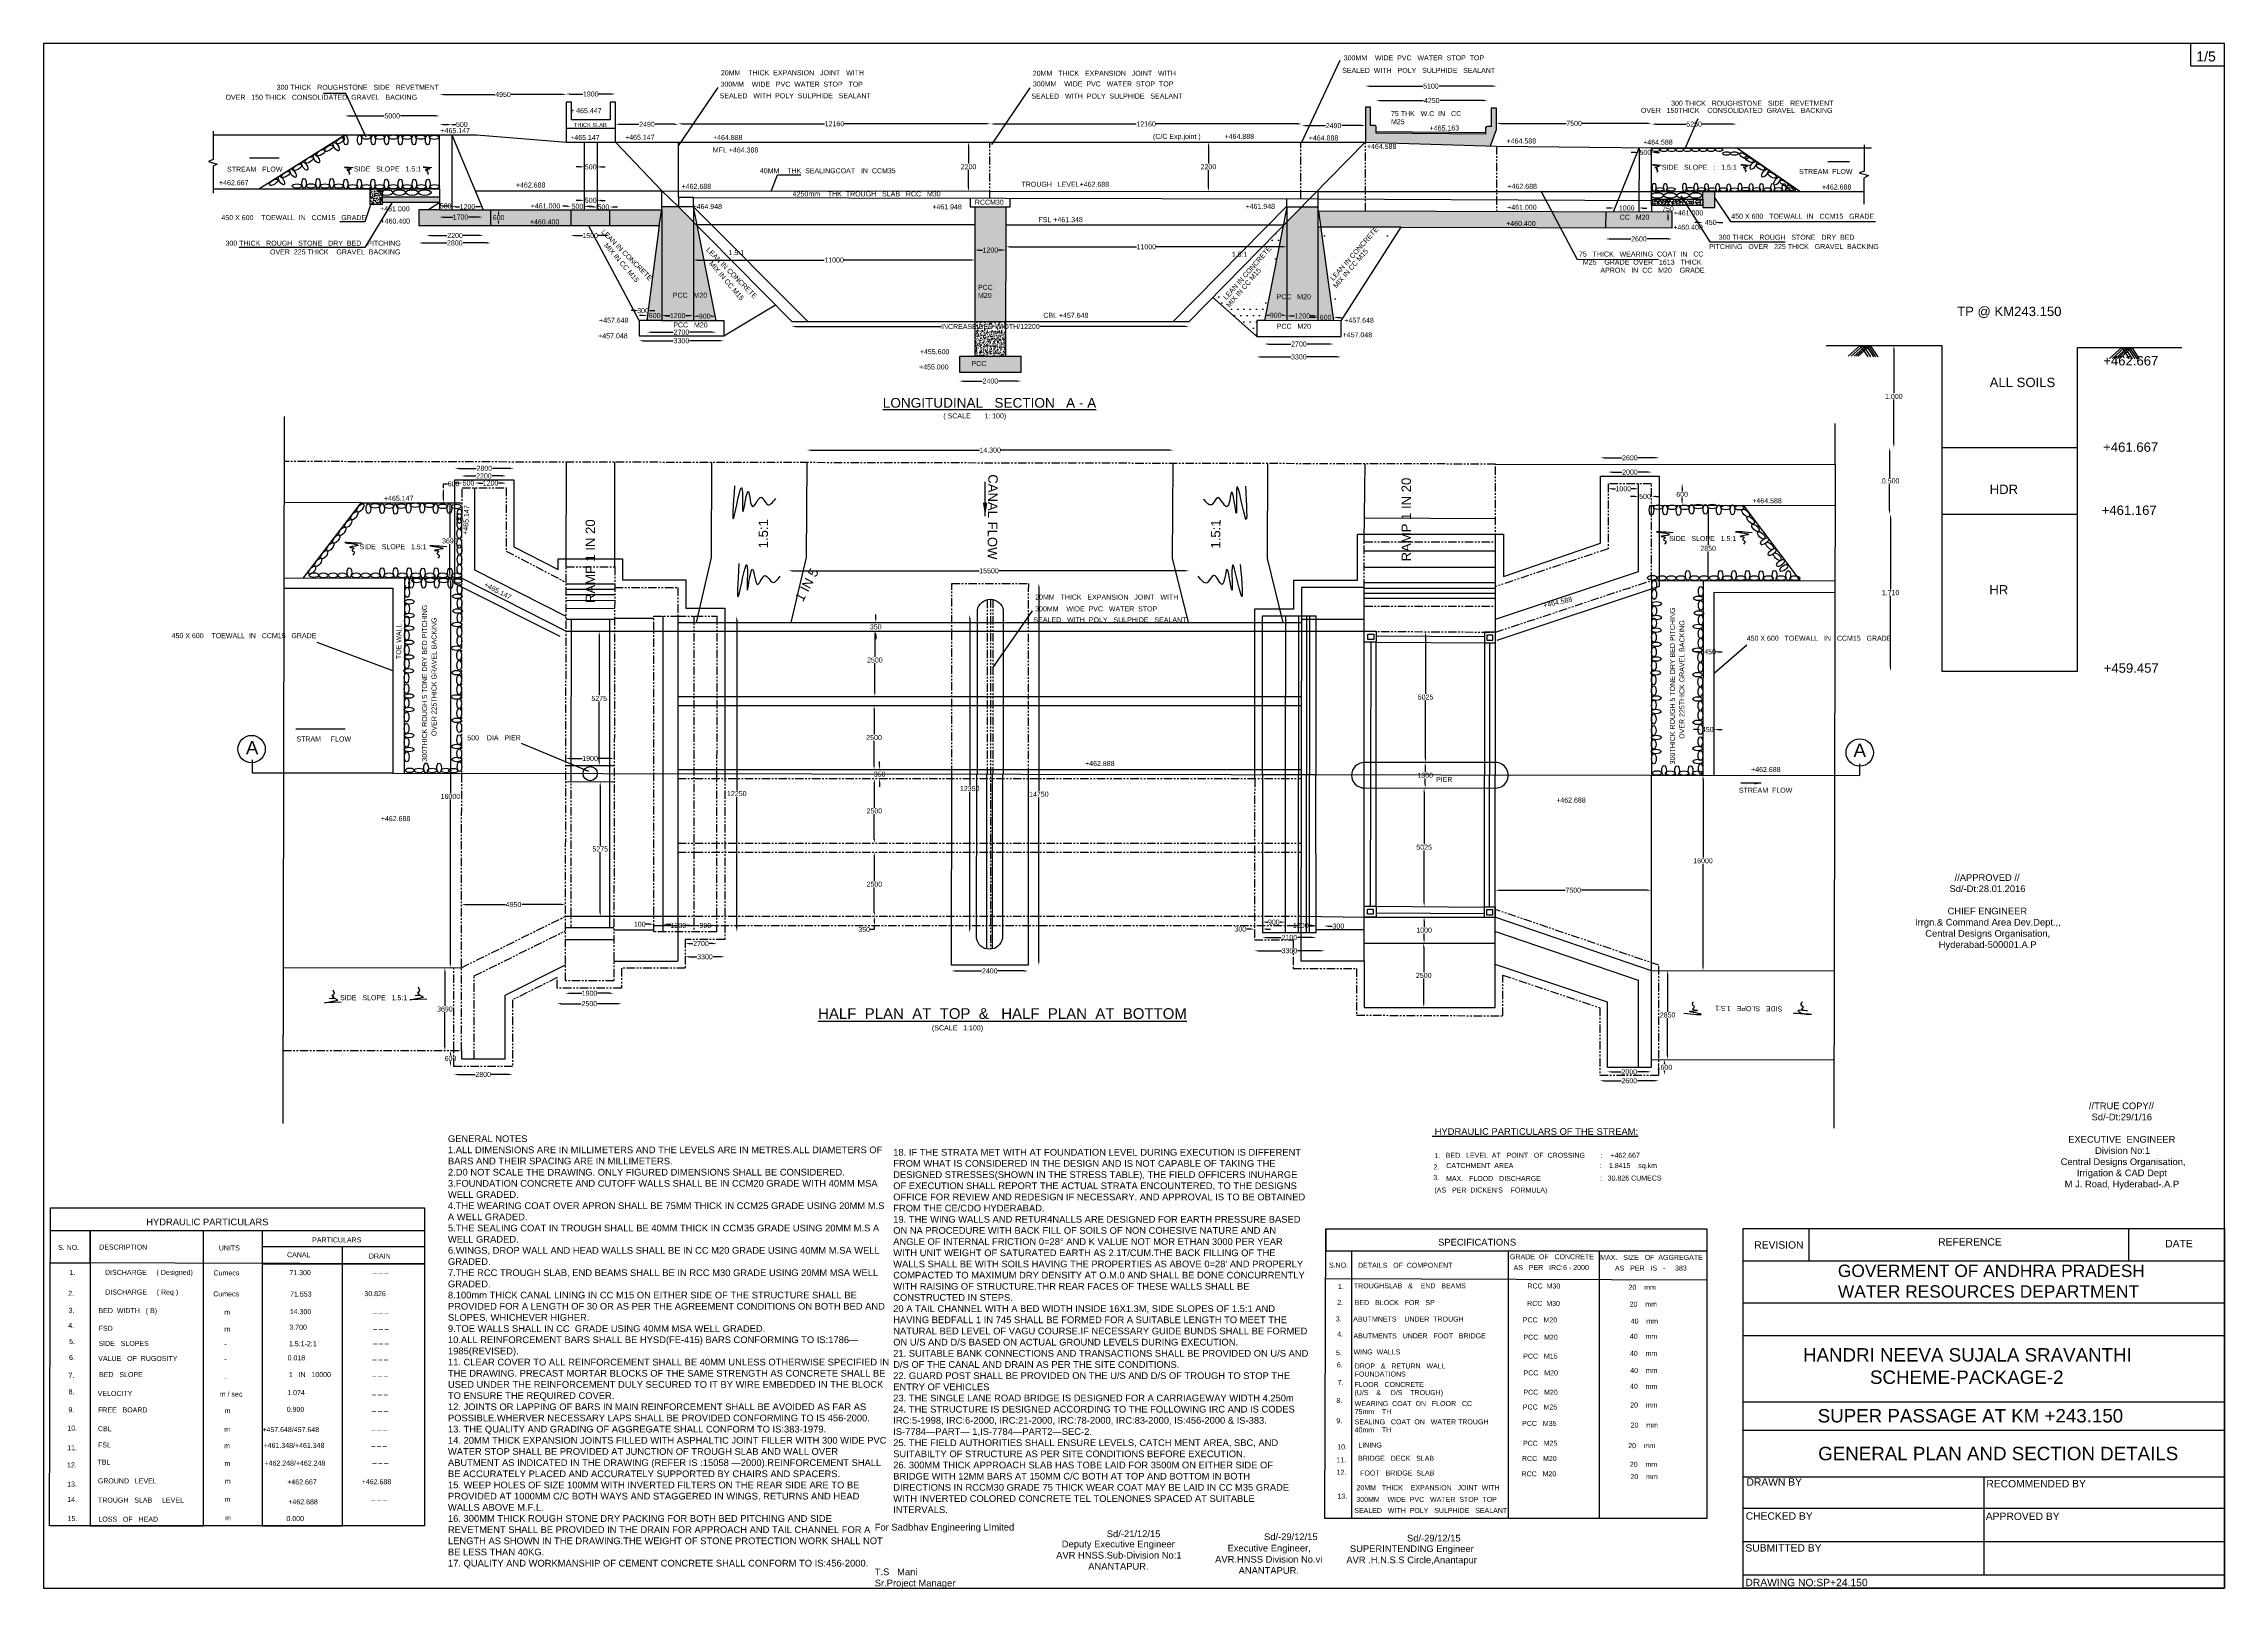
# Model space of a CAD drawing. Header units: inches. Extents: x -10 to 316, y -121 to 110.
import ezdxf

# ---------------------------------------------------------------- set-up
doc = ezdxf.new("R2010")
doc.units = ezdxf.units.IN
doc.header["$MEASUREMENT"] = 0
doc.linetypes.add('PHANTOM', pattern=[2.5, 1.25, -0.25, 0.25, -0.25, 0.25, -0.25])
for name, color, linetype in [('DRAWING', 2, 'Continuous'), ('REF', 1, 'Continuous'), ('TEXT', 1, 'Continuous')]:
    doc.layers.add(name, color=color, linetype=linetype)
doc.styles.get("Standard").update_dxf_attribs({"font": 'arial.ttf', "height": 0.75})
doc.dimstyles.get("Standard").update_dxf_attribs({"dimtxt": 0.75, "dimasz": 0.6, "dimexe": 0.18, "dimexo": 0.0625, "dimgap": 0.09, "dimtad": 0, "dimtih": 1, "dimtoh": 1, "dimdec": 4, "dimzin": 0, "dimdsep": 46, "dimtxsty": 'Standard', "dimcen": 0.09, "dimse1": 1, "dimse2": 1, "dimadec": 0, "dimazin": 0, "dimtfac": 1, "dimtdec": 4, "dimtofl": 0, "dimtmove": 0, "dimatfit": 3, "dimfxl": 1, "dimtolj": 1, "dimtzin": 0, "dimarcsym": 0})
pattern_1 = [(50, (0, 0), (0.7172602, -0.0627521), [0.075, -0.825]), (355, (0, 0), (-0.1387513, 0.7521921), [0.06, -0.66]), (100.4514, (0.0598, -0.0052), (0.5785094, 0.6894395), [0.0637402, -0.7011421]), (46.1842, (0, 0.2), (1.067241, -0.165519), [0.1125, -1.2375]), (96.6356, (0.0889, 0.1862), (0.9346627, 0.974118), [0.0956103, -1.051713]), (351.1842, (0, 0.2), (0.934662, 0.9741186), [0.09, -0.99]), (21, (0.1, 0.15), (0.596907, -0.4026189), [0.075, -0.825]), (326, (0.1, 0.15), (0.2433153, 0.72515), [0.06, -0.66]), (71.4514, (0.14974, 0.11645), (0.8402226, 0.3225305), [0.0637402, -0.7011421]), (37.5, (0, 0), (0.01215986, 0.33289385), [0, -0.652, 0, -0.67, 0, -0.6625]), (7.5, (0, 0), (0.26306954, 0.3944117), [0, -0.382, 0, -0.637, 0, -0.2525]), (327.5, (-0.223, 0), (0.53382244, -0.02255487), [0, -0.25, 0, -0.78, 0, -1.035]), (317.5, (-0.323, 0), (0.5831862, 0.100105), [0, -0.325, 0, -0.518, 0, -0.735])]
pattern_2 = [(50, (0, 0), (0.7172602, -0.0627521), [0.075, -0.825]), (355, (0, 0), (-0.1387513, 0.752192), [0.06, -0.66]), (100.45144, (0.0598, -0.0052), (0.5785088, 0.68944), [0.0637402, -0.701142]), (46.1842, (0, 0.2), (1.0672413, -0.1655193), [0.1125, -1.2375]), (96.63564, (0.0889, 0.1862), (0.934662, 0.9741186), [0.0956103, -1.051714]), (351.18416, (0, 0.2), (0.934662, 0.9741186), [0.09, -0.99]), (21, (0.1, 0.15), (0.596907, -0.4026189), [0.075, -0.825]), (326, (0.1, 0.15), (0.2433153, 0.72515), [0.06, -0.66]), (71.45144, (0.14974, 0.11645), (0.8402224, 0.3225312), [0.0637402, -0.701142]), (37.5, (0, 0), (0.01215986, 0.33289385), [0, -0.652, 0, -0.67, 0, -0.6625]), (7.5, (0, 0), (0.26306954, 0.3944117), [0, -0.382, 0, -0.637, 0, -0.2525]), (327.5, (-0.223, 0), (0.53382244, -0.02255487), [0, -0.25, 0, -0.78, 0, -1.035]), (317.5, (-0.323, 0), (0.5831862, 0.100105), [0, -0.325, 0, -0.518, 0, -0.735])]

# ---------------------------------------------------------------- blocks, each defined once
blk = doc.blocks.new('*D1')
at = {"color": 0, "lineweight": -2, "transparency": 16777216}
for p, q in [((35.68, 99.16), (40.94, 99.16)), ((48.61, 99.16), (43.35, 99.16))]:
    blk.add_line(p, q, dxfattribs=at)
at = {"color": 0, "transparency": 16777216}
for points in [[(35.68, 99.26), (35.68, 99.06), (35.08, 99.16)], [(48.61, 99.26), (48.61, 99.06), (49.21, 99.16)]]:
    blk.add_solid(points, dxfattribs=at)
at = {"layer": 'Defpoints', "color": 0, "transparency": 16777216}
for p in [(49.21, 99.16), (35.08, 96.32), (49.21, 96.32)]:
    blk.add_point(p, dxfattribs=at)
at = {"color": 0, "transparency": 16777216, "insert": (42.14, 99.16), "char_height": 0.75, "attachment_point": 5}
blk.add_mtext('\\A1;5000', dxfattribs=at)
blk = doc.blocks.new('*D2')
at = {"color": 0, "lineweight": -2, "transparency": 16777216}
for p, q in [((49.81, 102.36), (57.45, 102.36)), ((67.53, 102.36), (59.89, 102.36))]:
    blk.add_line(p, q, dxfattribs=at)
at = {"color": 0, "transparency": 16777216}
for points in [[(49.81, 102.46), (49.81, 102.26), (49.21, 102.36)], [(67.53, 102.46), (67.53, 102.26), (68.13, 102.36)]]:
    blk.add_solid(points, dxfattribs=at)
at = {"layer": 'Defpoints', "color": 0, "transparency": 16777216}
for p in [(68.13, 102.36), (49.21, 96.38), (68.13, 95.26)]:
    blk.add_point(p, dxfattribs=at)
at = {"color": 0, "transparency": 16777216, "insert": (58.67, 102.36), "char_height": 0.75, "attachment_point": 5}
blk.add_mtext('\\A1;4950', dxfattribs=at)
blk = doc.blocks.new('*D3')
at = {"color": 0, "lineweight": -2, "transparency": 16777216}
for p, q in [((68.67, 102.43), (70.59, 102.43)), ((74.86, 102.43), (72.94, 102.43))]:
    blk.add_line(p, q, dxfattribs=at)
at = {"color": 0, "transparency": 16777216}
for points in [[(68.67, 102.53), (68.67, 102.33), (68.07, 102.43)], [(74.86, 102.53), (74.86, 102.33), (75.46, 102.43)]]:
    blk.add_solid(points, dxfattribs=at)
at = {"layer": 'Defpoints', "color": 0, "transparency": 16777216}
for p in [(68.07, 101.21), (75.46, 102.43), (75.46, 101.21)]:
    blk.add_point(p, dxfattribs=at)
at = {"color": 0, "transparency": 16777216, "insert": (71.77, 102.43), "char_height": 0.75, "attachment_point": 5}
blk.add_mtext('\\A1;1900', dxfattribs=at)
blk = doc.blocks.new('*D4')
at = {"color": 0, "lineweight": -2, "transparency": 16777216}
for p, q in [((76.06, 97.91), (78.93, 97.91)), ((84.24, 97.91), (81.36, 97.91))]:
    blk.add_line(p, q, dxfattribs=at)
at = {"color": 0, "transparency": 16777216}
for points in [[(76.06, 98.01), (76.06, 97.81), (75.46, 97.91)], [(84.24, 98.01), (84.24, 97.81), (84.84, 97.91)]]:
    blk.add_solid(points, dxfattribs=at)
at = {"layer": 'Defpoints', "color": 0, "transparency": 16777216}
for p in [(84.84, 97.91), (75.46, 95.26), (84.84, 95.26)]:
    blk.add_point(p, dxfattribs=at)
at = {"color": 0, "transparency": 16777216, "insert": (80.15, 97.91), "char_height": 0.75, "attachment_point": 5}
blk.add_mtext('\\A1;2490', dxfattribs=at)
blk = doc.blocks.new('*D5')
at = {"color": 0, "lineweight": -2, "transparency": 16777216}
for p, q in [((85.44, 97.99), (106.65, 97.99)), ((130.8, 97.99), (109.58, 97.99))]:
    blk.add_line(p, q, dxfattribs=at)
at = {"color": 0, "transparency": 16777216}
for points in [[(85.44, 98.09), (85.44, 97.89), (84.84, 97.99)], [(130.8, 98.09), (130.8, 97.89), (131.4, 97.99)]]:
    blk.add_solid(points, dxfattribs=at)
at = {"layer": 'Defpoints', "color": 0, "transparency": 16777216}
for p in [(131.4, 97.99), (84.84, 95.26), (131.4, 95.26)]:
    blk.add_point(p, dxfattribs=at)
at = {"color": 0, "transparency": 16777216, "insert": (108.12, 97.99), "char_height": 0.75, "attachment_point": 5}
blk.add_mtext('\\A1;12160', dxfattribs=at)
blk = doc.blocks.new('*D6')
at = {"color": 0, "lineweight": -2, "transparency": 16777216}
for p, q in [((132, 97.96), (153.15, 97.96)), ((177.24, 97.96), (156.08, 97.96))]:
    blk.add_line(p, q, dxfattribs=at)
at = {"color": 0, "transparency": 16777216}
for points in [[(132, 98.06), (132, 97.86), (131.4, 97.96)], [(177.24, 98.06), (177.24, 97.86), (177.84, 97.96)]]:
    blk.add_solid(points, dxfattribs=at)
at = {"layer": 'Defpoints', "color": 0, "transparency": 16777216}
for p in [(177.84, 97.96), (131.4, 95.32), (177.84, 95.26)]:
    blk.add_point(p, dxfattribs=at)
at = {"color": 0, "transparency": 16777216, "insert": (154.62, 97.96), "char_height": 0.75, "attachment_point": 5}
blk.add_mtext('\\A1;12160', dxfattribs=at)
blk = doc.blocks.new('*D7')
at = {"color": 0, "lineweight": -2, "transparency": 16777216}
for p, q in [((178.44, 97.71), (181.38, 97.71)), ((186.74, 97.71), (183.81, 97.71))]:
    blk.add_line(p, q, dxfattribs=at)
at = {"color": 0, "transparency": 16777216}
for points in [[(178.44, 97.81), (178.44, 97.61), (177.84, 97.71)], [(186.74, 97.81), (186.74, 97.61), (187.34, 97.71)]]:
    blk.add_solid(points, dxfattribs=at)
at = {"layer": 'Defpoints', "color": 0, "transparency": 16777216}
for p in [(187.34, 97.71), (177.84, 95.26), (187.34, 95.26)]:
    blk.add_point(p, dxfattribs=at)
at = {"color": 0, "transparency": 16777216, "insert": (182.59, 97.71), "char_height": 0.75, "attachment_point": 5}
blk.add_mtext('\\A1;2490', dxfattribs=at)
blk = doc.blocks.new('*D8')
at = {"color": 0, "lineweight": -2, "transparency": 16777216}
for p, q in [((189.55, 101.45), (196.02, 101.45)), ((204.94, 101.45), (198.47, 101.45))]:
    blk.add_line(p, q, dxfattribs=at)
at = {"color": 0, "transparency": 16777216}
for points in [[(189.55, 101.55), (189.55, 101.35), (188.95, 101.45)], [(204.94, 101.55), (204.94, 101.35), (205.54, 101.45)]]:
    blk.add_solid(points, dxfattribs=at)
at = {"layer": 'Defpoints', "color": 0, "transparency": 16777216}
for p in [(205.54, 101.45), (188.95, 97.71), (205.54, 97.6)]:
    blk.add_point(p, dxfattribs=at)
at = {"color": 0, "transparency": 16777216, "insert": (197.24, 101.45), "char_height": 0.75, "attachment_point": 5}
blk.add_mtext('\\A1;4250', dxfattribs=at)
blk = doc.blocks.new('*D9')
at = {"color": 0, "lineweight": -2, "transparency": 16777216}
for p, q in [((187.94, 103.61), (195.92, 103.61)), ((206.31, 103.61), (198.33, 103.61))]:
    blk.add_line(p, q, dxfattribs=at)
at = {"color": 0, "transparency": 16777216}
for points in [[(187.94, 103.71), (187.94, 103.51), (187.34, 103.61)], [(206.31, 103.71), (206.31, 103.51), (206.91, 103.61)]]:
    blk.add_solid(points, dxfattribs=at)
at = {"layer": 'Defpoints', "color": 0, "transparency": 16777216}
for p in [(206.91, 103.61), (187.34, 100.46), (206.91, 100.46)]:
    blk.add_point(p, dxfattribs=at)
at = {"color": 0, "transparency": 16777216, "insert": (197.12, 103.61), "char_height": 0.75, "attachment_point": 5}
blk.add_mtext('\\A1;5100', dxfattribs=at)
blk = doc.blocks.new('*D10')
at = {"color": 0, "lineweight": -2, "transparency": 16777216}
for p, q in [((207.5, 98.05), (217.27, 98.05)), ((229.44, 98.05), (219.68, 98.05))]:
    blk.add_line(p, q, dxfattribs=at)
at = {"color": 0, "transparency": 16777216}
for points in [[(207.5, 98.15), (207.5, 97.95), (206.9, 98.05)], [(229.44, 98.15), (229.44, 97.95), (230.04, 98.05)]]:
    blk.add_solid(points, dxfattribs=at)
at = {"layer": 'Defpoints', "color": 0, "transparency": 16777216}
for p in [(230.04, 98.05), (206.9, 94.66), (230.04, 94.4)]:
    blk.add_point(p, dxfattribs=at)
at = {"color": 0, "transparency": 16777216, "insert": (218.47, 98.05), "char_height": 0.75, "attachment_point": 5}
blk.add_mtext('\\A1;7500', dxfattribs=at)
blk = doc.blocks.new('*D11')
at = {"color": 0, "lineweight": -2, "transparency": 16777216}
for p, q in [((230.64, 97.94), (235.18, 97.94)), ((242.13, 97.94), (237.6, 97.94))]:
    blk.add_line(p, q, dxfattribs=at)
at = {"color": 0, "transparency": 16777216}
for points in [[(230.64, 98.04), (230.64, 97.84), (230.04, 97.94)], [(242.13, 98.04), (242.13, 97.84), (242.73, 97.94)]]:
    blk.add_solid(points, dxfattribs=at)
at = {"layer": 'Defpoints', "color": 0, "transparency": 16777216}
for p in [(242.73, 97.94), (230.04, 94.46), (242.73, 94.4)]:
    blk.add_point(p, dxfattribs=at)
at = {"color": 0, "transparency": 16777216, "insert": (236.39, 97.94), "char_height": 0.75, "attachment_point": 5}
blk.add_mtext('\\A1;5250', dxfattribs=at)
blk = doc.blocks.new('*D12')
at = {"color": 0, "lineweight": -2, "transparency": 16777216}
for p, q in [((237.1, 83.27), (236.5, 83.27)), ((240.07, 83.27), (240.67, 83.27))]:
    blk.add_line(p, q, dxfattribs=at)
at = {"color": 0, "transparency": 16777216}
for points in [[(237.1, 83.37), (237.1, 83.17), (237.7, 83.27)], [(240.07, 83.37), (240.07, 83.17), (239.47, 83.27)]]:
    blk.add_solid(points, dxfattribs=at)
at = {"layer": 'Defpoints', "color": 0, "transparency": 16777216}
for p in [(237.7, 85.49), (239.47, 85.49), (239.47, 83.27)]:
    blk.add_point(p, dxfattribs=at)
at = {"color": 0, "transparency": 16777216, "insert": (238.87, 83.27), "char_height": 0.75, "attachment_point": 5}
blk.add_mtext('\\A1;450', dxfattribs=at)
blk = doc.blocks.new('*D13')
at = {"color": 0, "lineweight": -2, "transparency": 16777216}
for p, q in [((223.9, 85.42), (223.3, 85.42)), ((228.75, 85.42), (229.35, 85.42))]:
    blk.add_line(p, q, dxfattribs=at)
at = {"color": 0, "transparency": 16777216}
for points in [[(223.9, 85.52), (223.9, 85.32), (224.5, 85.42)], [(228.75, 85.52), (228.75, 85.32), (228.15, 85.42)]]:
    blk.add_solid(points, dxfattribs=at)
at = {"layer": 'Defpoints', "color": 0, "transparency": 16777216}
for p in [(224.5, 85.17), (228.15, 85.42), (228.15, 85.16)]:
    blk.add_point(p, dxfattribs=at)
at = {"color": 0, "transparency": 16777216, "insert": (226.33, 85.42), "char_height": 0.75, "attachment_point": 5}
blk.add_mtext('\\A1;1000', dxfattribs=at)
blk = doc.blocks.new('*D14')
at = {"color": 0, "lineweight": -2, "transparency": 16777216}
for p, q in [((223.78, 80.8), (226.93, 80.8)), ((232.51, 80.8), (229.36, 80.8))]:
    blk.add_line(p, q, dxfattribs=at)
at = {"color": 0, "transparency": 16777216}
for points in [[(223.78, 80.9), (223.78, 80.7), (223.18, 80.8)], [(232.51, 80.9), (232.51, 80.7), (233.11, 80.8)]]:
    blk.add_solid(points, dxfattribs=at)
at = {"layer": 'Defpoints', "color": 0, "transparency": 16777216}
for p in [(223.18, 82.46), (233.11, 82.44), (233.11, 80.8)]:
    blk.add_point(p, dxfattribs=at)
at = {"color": 0, "transparency": 16777216, "insert": (228.15, 80.8), "char_height": 0.75, "attachment_point": 5}
blk.add_mtext('\\A1;2600', dxfattribs=at)
blk = doc.blocks.new('*D15')
at = {"color": 0, "lineweight": -2, "transparency": 16777216}
for p, q in [((163.92, 94.66), (163.92, 92.05)), ((163.92, 88.49), (163.92, 91.11))]:
    blk.add_line(p, q, dxfattribs=at)
at = {"color": 0, "transparency": 16777216}
for points in [[(163.82, 94.66), (164.02, 94.66), (163.92, 95.26)], [(163.82, 88.49), (164.02, 88.49), (163.92, 87.89)]]:
    blk.add_solid(points, dxfattribs=at)
at = {"layer": 'Defpoints', "color": 0, "transparency": 16777216}
for p in [(163.93, 95.26), (163.92, 87.89), (163.92, 87.89)]:
    blk.add_point(p, dxfattribs=at)
at = {"color": 0, "transparency": 16777216, "insert": (163.92, 91.58), "char_height": 0.75, "attachment_point": 5}
blk.add_mtext('\\A1;2200', dxfattribs=at)
blk = doc.blocks.new('*D16')
at = {"color": 0, "lineweight": -2, "transparency": 16777216}
for p, q in [((128.13, 94.66), (128.13, 92.05)), ((128.13, 88.49), (128.13, 91.1))]:
    blk.add_line(p, q, dxfattribs=at)
at = {"color": 0, "transparency": 16777216}
for points in [[(128.03, 94.66), (128.23, 94.66), (128.13, 95.26)], [(128.03, 88.49), (128.23, 88.49), (128.13, 87.89)]]:
    blk.add_solid(points, dxfattribs=at)
at = {"layer": 'Defpoints', "color": 0, "transparency": 16777216}
for p in [(128.14, 95.26), (128.13, 87.89), (128.13, 87.89)]:
    blk.add_point(p, dxfattribs=at)
at = {"color": 0, "transparency": 16777216, "insert": (128.13, 91.58), "char_height": 0.75, "attachment_point": 5}
blk.add_mtext('\\A1;2200', dxfattribs=at)
blk = doc.blocks.new('*D17')
at = {"color": 0, "lineweight": -2, "transparency": 16777216}
for p, q in [((68.19, 85.67), (67.59, 85.67)), ((71.37, 85.67), (71.97, 85.67))]:
    blk.add_line(p, q, dxfattribs=at)
at = {"color": 0, "transparency": 16777216}
for points in [[(68.19, 85.77), (68.19, 85.57), (68.79, 85.67)], [(71.37, 85.77), (71.37, 85.57), (70.77, 85.67)]]:
    blk.add_solid(points, dxfattribs=at)
at = {"layer": 'Defpoints', "color": 0, "transparency": 16777216}
for p in [(68.79, 85.16), (70.77, 85.67), (70.77, 85.16)]:
    blk.add_point(p, dxfattribs=at)
at = {"color": 0, "transparency": 16777216, "insert": (69.78, 85.67), "char_height": 0.75, "attachment_point": 5}
blk.add_mtext('\\A1;500', dxfattribs=at)
blk = doc.blocks.new('*D18')
at = {"color": 0, "lineweight": -2, "transparency": 16777216}
for p, q in [((70.17, 86.56), (69.57, 86.56)), ((73.33, 86.56), (73.93, 86.56))]:
    blk.add_line(p, q, dxfattribs=at)
at = {"color": 0, "transparency": 16777216}
for points in [[(70.17, 86.66), (70.17, 86.46), (70.77, 86.56)], [(73.33, 86.66), (73.33, 86.46), (72.73, 86.56)]]:
    blk.add_solid(points, dxfattribs=at)
at = {"layer": 'Defpoints', "color": 0, "transparency": 16777216}
for p in [(70.77, 86.56), (72.73, 86.56), (72.73, 86.56)]:
    blk.add_point(p, dxfattribs=at)
at = {"color": 0, "transparency": 16777216, "insert": (71.75, 86.56), "char_height": 0.75, "attachment_point": 5}
blk.add_mtext('\\A1;500', dxfattribs=at)
blk = doc.blocks.new('*D19')
at = {"color": 0, "lineweight": -2, "transparency": 16777216}
for p, q in [((72.13, 85.57), (71.53, 85.57)), ((75.17, 85.57), (75.77, 85.57))]:
    blk.add_line(p, q, dxfattribs=at)
at = {"color": 0, "transparency": 16777216}
for points in [[(72.13, 85.67), (72.13, 85.47), (72.73, 85.57)], [(75.17, 85.67), (75.17, 85.47), (74.57, 85.57)]]:
    blk.add_solid(points, dxfattribs=at)
at = {"layer": 'Defpoints', "color": 0, "transparency": 16777216}
for p in [(72.73, 85.16), (74.57, 85.57), (74.57, 85.16)]:
    blk.add_point(p, dxfattribs=at)
at = {"color": 0, "transparency": 16777216, "insert": (73.65, 85.57), "char_height": 0.75, "attachment_point": 5}
blk.add_mtext('\\A1;500', dxfattribs=at)
blk = doc.blocks.new('*D20')
at = {"color": 0, "lineweight": -2, "transparency": 16777216}
for p, q in [((70.17, 91.55), (69.57, 91.55)), ((73.33, 91.55), (73.93, 91.55))]:
    blk.add_line(p, q, dxfattribs=at)
at = {"color": 0, "transparency": 16777216}
for points in [[(70.17, 91.65), (70.17, 91.45), (70.77, 91.55)], [(73.33, 91.65), (73.33, 91.45), (72.73, 91.55)]]:
    blk.add_solid(points, dxfattribs=at)
at = {"layer": 'Defpoints', "color": 0, "transparency": 16777216}
for p in [(70.77, 91.55), (72.73, 91.55), (72.73, 91.55)]:
    blk.add_point(p, dxfattribs=at)
at = {"color": 0, "transparency": 16777216, "insert": (71.75, 91.55), "char_height": 0.75, "attachment_point": 5}
blk.add_mtext('\\A1;500', dxfattribs=at)
blk = doc.blocks.new('*D21')
at = {"color": 0, "lineweight": -2, "transparency": 16777216}
blk.add_line((49.81, 85.72), (50.41, 85.72), dxfattribs=at)
at = {"color": 0, "transparency": 16777216}
for points in [[(49.81, 85.82), (49.81, 85.62), (49.21, 85.72)], [(50.41, 85.82), (50.41, 85.62), (51.01, 85.72)]]:
    blk.add_solid(points, dxfattribs=at)
at = {"layer": 'Defpoints', "color": 0, "transparency": 16777216}
for p in [(49.21, 85.69), (51.01, 85.72), (51.01, 85.69)]:
    blk.add_point(p, dxfattribs=at)
at = {"color": 0, "transparency": 16777216, "insert": (50.11, 85.72), "char_height": 0.75, "attachment_point": 5}
blk.add_mtext('\\A1;500', dxfattribs=at)
blk = doc.blocks.new('*D22')
at = {"color": 0, "lineweight": -2, "transparency": 16777216}
for p, q in [((51.61, 85.61), (52.2, 85.61)), ((55.13, 85.61), (54.55, 85.61))]:
    blk.add_line(p, q, dxfattribs=at)
at = {"color": 0, "transparency": 16777216}
for points in [[(51.61, 85.71), (51.61, 85.51), (51.01, 85.61)], [(55.13, 85.71), (55.13, 85.51), (55.73, 85.61)]]:
    blk.add_solid(points, dxfattribs=at)
at = {"layer": 'Defpoints', "color": 0, "transparency": 16777216}
for p in [(51.01, 85.16), (55.73, 85.61), (55.73, 85.16)]:
    blk.add_point(p, dxfattribs=at)
at = {"color": 0, "transparency": 16777216, "insert": (53.37, 85.61), "char_height": 0.75, "attachment_point": 5}
blk.add_mtext('\\A1;1200', dxfattribs=at)
blk = doc.blocks.new('*D23')
at = {"color": 0, "lineweight": -2, "transparency": 16777216}
for p, q in [((47.87, 81.32), (50.3, 81.32)), ((55.16, 81.32), (52.73, 81.32))]:
    blk.add_line(p, q, dxfattribs=at)
at = {"color": 0, "transparency": 16777216}
for points in [[(47.87, 81.42), (47.87, 81.22), (47.27, 81.32)], [(55.16, 81.42), (55.16, 81.22), (55.76, 81.32)]]:
    blk.add_solid(points, dxfattribs=at)
at = {"layer": 'Defpoints', "color": 0, "transparency": 16777216}
for p in [(47.27, 82.83), (55.76, 82.83), (55.76, 81.32)]:
    blk.add_point(p, dxfattribs=at)
at = {"color": 0, "transparency": 16777216, "insert": (51.51, 81.32), "char_height": 0.75, "attachment_point": 5}
blk.add_mtext('\\A1;2200', dxfattribs=at)
blk = doc.blocks.new('*D24')
at = {"color": 0, "lineweight": -2, "transparency": 16777216}
for p, q in [((49.77, 84.07), (51.16, 84.07)), ((55.04, 84.07), (53.51, 84.07))]:
    blk.add_line(p, q, dxfattribs=at)
at = {"color": 0, "transparency": 16777216}
for points in [[(49.77, 84.17), (49.77, 83.97), (49.17, 84.07)], [(55.04, 84.17), (55.04, 83.97), (55.64, 84.07)]]:
    blk.add_solid(points, dxfattribs=at)
at = {"layer": 'Defpoints', "color": 0, "transparency": 16777216}
for p in [(49.17, 84.05), (55.64, 84.07), (55.64, 84.07)]:
    blk.add_point(p, dxfattribs=at)
at = {"color": 0, "transparency": 16777216, "insert": (52.33, 84.07), "char_height": 0.75, "attachment_point": 5}
blk.add_mtext('\\A1;1700', dxfattribs=at)
blk = doc.blocks.new('*D25')
at = {"color": 0, "lineweight": -2, "transparency": 16777216}
for p, q in [((58.01, 84.56), (58.01, 84.47)), ((58.01, 83.43), (58.01, 83.52))]:
    blk.add_line(p, q, dxfattribs=at)
at = {"color": 0, "transparency": 16777216}
for points in [[(57.91, 84.56), (58.11, 84.56), (58.01, 85.16)], [(57.91, 83.43), (58.11, 83.43), (58.01, 82.83)]]:
    blk.add_solid(points, dxfattribs=at)
at = {"layer": 'Defpoints', "color": 0, "transparency": 16777216}
for p in [(58.01, 85.16), (58.01, 82.83), (58.01, 82.83)]:
    blk.add_point(p, dxfattribs=at)
at = {"color": 0, "transparency": 16777216, "insert": (58.01, 83.99), "char_height": 0.75, "attachment_point": 5}
blk.add_mtext('\\A1;600', dxfattribs=at)
blk = doc.blocks.new('*D26')
at = {"color": 0, "lineweight": -2, "transparency": 16777216}
for p, q in [((87.67, 77.66), (106.61, 77.66)), ((128.48, 77.66), (109.54, 77.66))]:
    blk.add_line(p, q, dxfattribs=at)
at = {"color": 0, "transparency": 16777216}
for points in [[(87.67, 77.76), (87.67, 77.56), (87.07, 77.66)], [(128.48, 77.76), (128.48, 77.56), (129.08, 77.66)]]:
    blk.add_solid(points, dxfattribs=at)
at = {"layer": 'Defpoints', "color": 0, "transparency": 16777216}
for p in [(87.07, 77.66), (129.08, 77.66), (129.08, 77.66)]:
    blk.add_point(p, dxfattribs=at)
at = {"color": 0, "transparency": 16777216, "insert": (108.07, 77.66), "char_height": 0.75, "attachment_point": 5}
blk.add_mtext('\\A1;11000', dxfattribs=at)
blk = doc.blocks.new('*D27')
at = {"color": 0, "lineweight": -2, "transparency": 16777216}
for p, q in [((129.68, 79.14), (130.21, 79.14)), ((133.09, 79.14), (132.56, 79.14))]:
    blk.add_line(p, q, dxfattribs=at)
at = {"color": 0, "transparency": 16777216}
for points in [[(129.68, 79.24), (129.68, 79.04), (129.08, 79.14)], [(133.09, 79.24), (133.09, 79.04), (133.69, 79.14)]]:
    blk.add_solid(points, dxfattribs=at)
at = {"layer": 'Defpoints', "color": 0, "transparency": 16777216}
for p in [(129.08, 79.15), (133.69, 79.14), (133.69, 79.14)]:
    blk.add_point(p, dxfattribs=at)
at = {"color": 0, "transparency": 16777216, "insert": (131.38, 79.14), "char_height": 0.75, "attachment_point": 5}
blk.add_mtext('\\A1;1200', dxfattribs=at)
blk = doc.blocks.new('*D28')
at = {"color": 0, "lineweight": -2, "transparency": 16777216}
for p, q in [((102.34, 67.73), (124, 67.73)), ((160.42, 67.73), (138.76, 67.73))]:
    blk.add_line(p, q, dxfattribs=at)
at = {"color": 0, "transparency": 16777216}
for points in [[(102.34, 67.83), (102.34, 67.63), (101.74, 67.73)], [(160.42, 67.83), (160.42, 67.63), (161.02, 67.73)]]:
    blk.add_solid(points, dxfattribs=at)
at = {"layer": 'Defpoints', "color": 0, "transparency": 16777216}
for p in [(101.74, 68.5), (161.02, 68.5), (161.02, 67.73)]:
    blk.add_point(p, dxfattribs=at)
at = {"color": 0, "transparency": 16777216, "insert": (131.38, 67.73), "char_height": 0.75, "attachment_point": 5}
blk.add_mtext('\\A1;INCREASE BED WIDTH/12200', dxfattribs=at)
blk = doc.blocks.new('*D29')
at = {"color": 0, "lineweight": -2, "transparency": 16777216}
for p, q in [((127.35, 59.59), (130.16, 59.59)), ((135.4, 59.59), (132.59, 59.59))]:
    blk.add_line(p, q, dxfattribs=at)
at = {"color": 0, "transparency": 16777216}
for points in [[(127.35, 59.69), (127.35, 59.49), (126.75, 59.59)], [(135.4, 59.69), (135.4, 59.49), (136, 59.59)]]:
    blk.add_solid(points, dxfattribs=at)
at = {"layer": 'Defpoints', "color": 0, "transparency": 16777216}
for p in [(126.75, 60.93), (136, 60.93), (136, 59.59)]:
    blk.add_point(p, dxfattribs=at)
at = {"color": 0, "transparency": 16777216, "insert": (131.38, 59.59), "char_height": 0.75, "attachment_point": 5}
blk.add_mtext('\\A1;2400', dxfattribs=at)
blk = doc.blocks.new('*D30')
at = {"color": 0, "lineweight": -2, "transparency": 16777216}
for p, q in [((172.88, 65.12), (176.2, 65.12)), ((181.96, 65.12), (178.63, 65.12))]:
    blk.add_line(p, q, dxfattribs=at)
at = {"color": 0, "transparency": 16777216}
for points in [[(172.88, 65.22), (172.88, 65.02), (172.28, 65.12)], [(181.96, 65.22), (181.96, 65.02), (182.56, 65.12)]]:
    blk.add_solid(points, dxfattribs=at)
at = {"layer": 'Defpoints', "color": 0, "transparency": 16777216}
for p in [(172.28, 68.61), (182.56, 68.58), (182.56, 65.12)]:
    blk.add_point(p, dxfattribs=at)
at = {"color": 0, "transparency": 16777216, "insert": (177.42, 65.12), "char_height": 0.75, "attachment_point": 5}
blk.add_mtext('\\A1;2700', dxfattribs=at)
blk = doc.blocks.new('*D31')
at = {"color": 0, "lineweight": -2, "transparency": 16777216}
for p, q in [((171.72, 63.19), (176.2, 63.19)), ((183.1, 63.19), (178.62, 63.19))]:
    blk.add_line(p, q, dxfattribs=at)
at = {"color": 0, "transparency": 16777216}
for points in [[(171.72, 63.29), (171.72, 63.09), (171.12, 63.19)], [(183.1, 63.29), (183.1, 63.09), (183.7, 63.19)]]:
    blk.add_solid(points, dxfattribs=at)
at = {"layer": 'Defpoints', "color": 0, "transparency": 16777216}
for p in [(171.12, 66.26), (183.7, 66.26), (183.7, 63.19)]:
    blk.add_point(p, dxfattribs=at)
at = {"color": 0, "transparency": 16777216, "insert": (177.41, 63.19), "char_height": 0.75, "attachment_point": 5}
blk.add_mtext('\\A1;3300', dxfattribs=at)
blk = doc.blocks.new('*D32')
at = {"color": 0, "lineweight": -2, "transparency": 16777216}
for p, q in [((134.29, 79.63), (153.19, 79.63)), ((175.01, 79.63), (156.12, 79.63))]:
    blk.add_line(p, q, dxfattribs=at)
at = {"color": 0, "transparency": 16777216}
for points in [[(134.29, 79.73), (134.29, 79.53), (133.69, 79.63)], [(175.01, 79.73), (175.01, 79.53), (175.61, 79.63)]]:
    blk.add_solid(points, dxfattribs=at)
at = {"layer": 'Defpoints', "color": 0, "transparency": 16777216}
for p in [(133.69, 79.32), (175.61, 79.63), (175.61, 79.33)]:
    blk.add_point(p, dxfattribs=at)
at = {"color": 0, "transparency": 16777216, "insert": (154.65, 79.63), "char_height": 0.75, "attachment_point": 5}
blk.add_mtext('\\A1;11000', dxfattribs=at)
blk = doc.blocks.new('*D33')
at = {"color": 0, "lineweight": -2, "transparency": 16777216}
for p, q in [((79.63, 69.37), (79.03, 69.37)), ((82.98, 69.37), (83.58, 69.37))]:
    blk.add_line(p, q, dxfattribs=at)
at = {"color": 0, "transparency": 16777216}
for points in [[(79.63, 69.47), (79.63, 69.27), (80.23, 69.37)], [(82.98, 69.47), (82.98, 69.27), (82.38, 69.37)]]:
    blk.add_solid(points, dxfattribs=at)
at = {"layer": 'Defpoints', "color": 0, "transparency": 16777216}
for p in [(80.23, 69.33), (82.38, 69.37), (82.38, 69.33)]:
    blk.add_point(p, dxfattribs=at)
at = {"color": 0, "transparency": 16777216, "insert": (81.3, 69.37), "char_height": 0.75, "attachment_point": 5}
blk.add_mtext('\\A1;600', dxfattribs=at)
blk = doc.blocks.new('*D34')
at = {"color": 0, "lineweight": -2, "transparency": 16777216}
for p, q in [((82.98, 69.35), (83.55, 69.35)), ((86.47, 69.35), (85.89, 69.35))]:
    blk.add_line(p, q, dxfattribs=at)
at = {"color": 0, "transparency": 16777216}
for points in [[(82.98, 69.45), (82.98, 69.25), (82.38, 69.35)], [(86.47, 69.45), (86.47, 69.25), (87.07, 69.35)]]:
    blk.add_solid(points, dxfattribs=at)
at = {"layer": 'Defpoints', "color": 0, "transparency": 16777216}
for p in [(82.38, 68.65), (87.07, 69.35), (87.07, 68.65)]:
    blk.add_point(p, dxfattribs=at)
at = {"color": 0, "transparency": 16777216, "insert": (84.72, 69.35), "char_height": 0.75, "attachment_point": 5}
blk.add_mtext('\\A1;1200', dxfattribs=at)
blk = doc.blocks.new('*D35')
at = {"color": 0, "lineweight": -2, "transparency": 16777216}
for p, q in [((87.67, 69.27), (87.84, 69.27)), ((89.85, 69.27), (89.68, 69.27))]:
    blk.add_line(p, q, dxfattribs=at)
at = {"color": 0, "transparency": 16777216}
for points in [[(87.67, 69.37), (87.67, 69.17), (87.07, 69.27)], [(89.85, 69.37), (89.85, 69.17), (90.45, 69.27)]]:
    blk.add_solid(points, dxfattribs=at)
at = {"layer": 'Defpoints', "color": 0, "transparency": 16777216}
for p in [(87.07, 68.71), (90.45, 69.27), (90.45, 68.65)]:
    blk.add_point(p, dxfattribs=at)
at = {"color": 0, "transparency": 16777216, "insert": (88.76, 69.27), "char_height": 0.75, "attachment_point": 5}
blk.add_mtext('\\A1;900', dxfattribs=at)
blk = doc.blocks.new('*D36')
at = {"color": 0, "lineweight": -2, "transparency": 16777216}
for p, q in [((80.74, 66.89), (84.08, 66.89)), ((89.85, 66.89), (86.51, 66.89))]:
    blk.add_line(p, q, dxfattribs=at)
at = {"color": 0, "transparency": 16777216}
for points in [[(80.74, 66.99), (80.74, 66.79), (80.14, 66.89)], [(89.85, 66.99), (89.85, 66.79), (90.45, 66.89)]]:
    blk.add_solid(points, dxfattribs=at)
at = {"layer": 'Defpoints', "color": 0, "transparency": 16777216}
for p in [(80.14, 68.65), (90.45, 68.71), (90.45, 66.89)]:
    blk.add_point(p, dxfattribs=at)
at = {"color": 0, "transparency": 16777216, "insert": (85.3, 66.89), "char_height": 0.75, "attachment_point": 5}
blk.add_mtext('\\A1;2700', dxfattribs=at)
blk = doc.blocks.new('*D37')
at = {"color": 0, "lineweight": -2, "transparency": 16777216}
for p, q in [((78.37, 70.1), (77.77, 70.1)), ((80.74, 70.1), (81.34, 70.1))]:
    blk.add_line(p, q, dxfattribs=at)
at = {"color": 0, "transparency": 16777216}
for points in [[(78.37, 70.2), (78.37, 70), (78.97, 70.1)], [(80.74, 70.2), (80.74, 70), (80.14, 70.1)]]:
    blk.add_solid(points, dxfattribs=at)
at = {"layer": 'Defpoints', "color": 0, "transparency": 16777216}
for p in [(78.97, 68.65), (80.14, 70.1), (80.14, 68.65)]:
    blk.add_point(p, dxfattribs=at)
at = {"color": 0, "transparency": 16777216, "insert": (79.56, 70.1), "char_height": 0.75, "attachment_point": 5}
blk.add_mtext('\\A1;300', dxfattribs=at)
blk = doc.blocks.new('*D38')
at = {"color": 0, "lineweight": -2, "transparency": 16777216}
for p, q in [((79.57, 65.61), (84.08, 65.61)), ((91, 65.61), (86.5, 65.61))]:
    blk.add_line(p, q, dxfattribs=at)
at = {"color": 0, "transparency": 16777216}
for points in [[(79.57, 65.71), (79.57, 65.51), (78.97, 65.61)], [(91, 65.71), (91, 65.51), (91.6, 65.61)]]:
    blk.add_solid(points, dxfattribs=at)
at = {"layer": 'Defpoints', "color": 0, "transparency": 16777216}
for p in [(78.97, 66.36), (91.6, 66.36), (91.6, 65.61)]:
    blk.add_point(p, dxfattribs=at)
at = {"color": 0, "transparency": 16777216, "insert": (85.29, 65.61), "char_height": 0.75, "attachment_point": 5}
blk.add_mtext('\\A1;3300', dxfattribs=at)
blk = doc.blocks.new('*D39')
at = {"color": 0, "lineweight": -2, "transparency": 16777216}
for p, q in [((172.88, 69.41), (173.03, 69.41)), ((175.02, 69.41), (174.87, 69.41))]:
    blk.add_line(p, q, dxfattribs=at)
at = {"color": 0, "transparency": 16777216}
for points in [[(172.88, 69.51), (172.88, 69.31), (172.28, 69.41)], [(175.02, 69.51), (175.02, 69.31), (175.62, 69.41)]]:
    blk.add_solid(points, dxfattribs=at)
at = {"layer": 'Defpoints', "color": 0, "transparency": 16777216}
for p in [(172.28, 68.61), (175.62, 69.41), (175.62, 68.6)]:
    blk.add_point(p, dxfattribs=at)
at = {"color": 0, "transparency": 16777216, "insert": (173.95, 69.41), "char_height": 0.75, "attachment_point": 5}
blk.add_mtext('\\A1;900', dxfattribs=at)
blk = doc.blocks.new('*D40')
at = {"color": 0, "lineweight": -2, "transparency": 16777216}
for p, q in [((176.21, 69.31), (176.75, 69.31)), ((179.64, 69.31), (179.1, 69.31))]:
    blk.add_line(p, q, dxfattribs=at)
at = {"color": 0, "transparency": 16777216}
for points in [[(176.21, 69.41), (176.21, 69.21), (175.61, 69.31)], [(179.64, 69.41), (179.64, 69.21), (180.24, 69.31)]]:
    blk.add_solid(points, dxfattribs=at)
at = {"layer": 'Defpoints', "color": 0, "transparency": 16777216}
for p in [(175.61, 68.6), (180.24, 69.31), (180.24, 68.6)]:
    blk.add_point(p, dxfattribs=at)
at = {"color": 0, "transparency": 16777216, "insert": (177.93, 69.31), "char_height": 0.75, "attachment_point": 5}
blk.add_mtext('\\A1;1200', dxfattribs=at)
blk = doc.blocks.new('*D41')
at = {"color": 0, "lineweight": -2, "transparency": 16777216}
for p, q in [((179.64, 69.1), (179.04, 69.1)), ((183.16, 69.1), (183.76, 69.1))]:
    blk.add_line(p, q, dxfattribs=at)
at = {"color": 0, "transparency": 16777216}
for points in [[(179.64, 69.2), (179.64, 69), (180.24, 69.1)], [(183.16, 69.2), (183.16, 69), (182.56, 69.1)]]:
    blk.add_solid(points, dxfattribs=at)
at = {"layer": 'Defpoints', "color": 0, "transparency": 16777216}
for p in [(180.24, 68.59), (182.56, 69.1), (182.56, 68.59)]:
    blk.add_point(p, dxfattribs=at)
at = {"color": 0, "transparency": 16777216, "insert": (181.4, 69.1), "char_height": 0.75, "attachment_point": 5}
blk.add_mtext('\\A1;600', dxfattribs=at)
blk = doc.blocks.new('*D42')
at = {"color": 0, "lineweight": -2, "transparency": 16777216}
for p, q in [((266.19, 64.33), (266.19, 57.77)), ((266.19, 50.27), (266.19, 56.82))]:
    blk.add_line(p, q, dxfattribs=at)
at = {"color": 0, "transparency": 16777216}
for points in [[(266.09, 64.33), (266.29, 64.33), (266.19, 64.93)], [(266.09, 50.27), (266.29, 50.27), (266.19, 49.67)]]:
    blk.add_solid(points, dxfattribs=at)
at = {"layer": 'Defpoints', "color": 0, "transparency": 16777216}
for p in [(273.33, 64.93), (266.19, 49.67), (273.33, 49.67)]:
    blk.add_point(p, dxfattribs=at)
at = {"color": 0, "transparency": 16777216, "insert": (266.19, 57.3), "char_height": 0.75, "attachment_point": 5}
blk.add_mtext('\\A1;1.000', dxfattribs=at)
blk = doc.blocks.new('*D43')
at = {"color": 0, "lineweight": -2, "transparency": 16777216}
for p, q in [((265.56, 49.07), (265.56, 45.17)), ((265.56, 40.32), (265.56, 44.22))]:
    blk.add_line(p, q, dxfattribs=at)
at = {"color": 0, "transparency": 16777216}
for points in [[(265.46, 49.07), (265.66, 49.07), (265.56, 49.67)], [(265.46, 40.32), (265.66, 40.32), (265.56, 39.72)]]:
    blk.add_solid(points, dxfattribs=at)
at = {"layer": 'Defpoints', "color": 0, "transparency": 16777216}
for p in [(273.33, 49.67), (265.56, 39.72), (273.33, 39.72)]:
    blk.add_point(p, dxfattribs=at)
at = {"color": 0, "transparency": 16777216, "insert": (265.56, 44.69), "char_height": 0.75, "attachment_point": 5}
blk.add_mtext('\\A1;.0.500', dxfattribs=at)
blk = doc.blocks.new('*D44')
at = {"color": 0, "lineweight": -2, "transparency": 16777216}
for p, q in [((265.7, 39.12), (265.7, 28.48)), ((265.7, 16.89), (265.7, 27.53))]:
    blk.add_line(p, q, dxfattribs=at)
at = {"color": 0, "transparency": 16777216}
for points in [[(265.6, 39.12), (265.8, 39.12), (265.7, 39.72)], [(265.6, 16.89), (265.8, 16.89), (265.7, 16.29)]]:
    blk.add_solid(points, dxfattribs=at)
at = {"layer": 'Defpoints', "color": 0, "transparency": 16777216}
for p in [(273.33, 39.72), (265.7, 16.29), (273.33, 16.29)]:
    blk.add_point(p, dxfattribs=at)
at = {"color": 0, "transparency": 16777216, "insert": (265.7, 28.01), "char_height": 0.75, "attachment_point": 5}
blk.add_mtext('\\A1;1.710', dxfattribs=at)
blk = doc.blocks.new('*D45')
at = {"color": 0, "lineweight": -2, "transparency": 16777216}
for p, q in [((53.08, -18.53), (59.02, -18.53)), ((67.4, -18.53), (61.46, -18.53))]:
    blk.add_line(p, q, dxfattribs=at)
at = {"color": 0, "transparency": 16777216}
for points in [[(53.08, -18.43), (53.08, -18.63), (52.48, -18.53)], [(67.4, -18.43), (67.4, -18.63), (68, -18.53)]]:
    blk.add_solid(points, dxfattribs=at)
at = {"layer": 'Defpoints', "color": 0, "transparency": 16777216}
for p in [(52.48, -18.35), (68, -18.38), (68, -18.53)]:
    blk.add_point(p, dxfattribs=at)
at = {"color": 0, "transparency": 16777216, "insert": (60.24, -18.53), "char_height": 0.75, "attachment_point": 5}
blk.add_mtext('\\A1;4950', dxfattribs=at)
blk = doc.blocks.new('*D46')
at = {"color": 0, "lineweight": -2, "transparency": 16777216}
for p, q in [((73.17, -0.8), (73.17, -9.77)), ((73.17, -19.68), (73.17, -10.71))]:
    blk.add_line(p, q, dxfattribs=at)
at = {"color": 0, "transparency": 16777216}
for points in [[(73.07, -0.8), (73.27, -0.8), (73.17, -0.2)], [(73.07, -19.68), (73.27, -19.68), (73.17, -20.28)]]:
    blk.add_solid(points, dxfattribs=at)
at = {"layer": 'Defpoints', "color": 0, "transparency": 16777216}
for p in [(73.17, -0.2), (73.17, -20.28), (73.17, -20.28)]:
    blk.add_point(p, dxfattribs=at)
at = {"color": 0, "transparency": 16777216, "insert": (73.17, -10.24), "char_height": 0.75, "attachment_point": 5}
blk.add_mtext('\\A1;5275', dxfattribs=at)
blk = doc.blocks.new('*D47')
at = {"color": 0, "lineweight": -2, "transparency": 16777216}
for p, q in [((68.64, 3.28), (70.48, 3.28)), ((74.67, 3.28), (72.83, 3.28))]:
    blk.add_line(p, q, dxfattribs=at)
at = {"color": 0, "transparency": 16777216}
for points in [[(68.64, 3.38), (68.64, 3.18), (68.04, 3.28)], [(74.67, 3.38), (74.67, 3.18), (75.27, 3.28)]]:
    blk.add_solid(points, dxfattribs=at)
at = {"layer": 'Defpoints', "color": 0, "transparency": 16777216}
for p in [(68.04, 3.29), (75.27, 3.28), (75.27, 3.28)]:
    blk.add_point(p, dxfattribs=at)
at = {"color": 0, "transparency": 16777216, "insert": (71.66, 3.28), "char_height": 0.75, "attachment_point": 5}
blk.add_mtext('\\A1;1900', dxfattribs=at)
blk = doc.blocks.new('*D48')
at = {"color": 0, "lineweight": -2, "transparency": 16777216}
for p, q in [((73.02, 21.66), (73.02, 12.7)), ((73.02, 2.8), (73.02, 11.76))]:
    blk.add_line(p, q, dxfattribs=at)
at = {"color": 0, "transparency": 16777216}
for points in [[(72.92, 21.66), (73.12, 21.66), (73.02, 22.26)], [(72.92, 2.8), (73.12, 2.8), (73.02, 2.2)]]:
    blk.add_solid(points, dxfattribs=at)
at = {"layer": 'Defpoints', "color": 0, "transparency": 16777216}
for p in [(73.26, 22.26), (73.02, 2.2), (73.22, 2.2)]:
    blk.add_point(p, dxfattribs=at)
at = {"color": 0, "transparency": 16777216, "insert": (73.02, 12.23), "char_height": 0.75, "attachment_point": 5}
blk.add_mtext('\\A1;5275', dxfattribs=at)
blk = doc.blocks.new('*D49')
at = {"color": 0, "lineweight": -2, "transparency": 16777216}
for p, q in [((50.74, 40.67), (50.74, 36.21)), ((50.74, 30.81), (50.74, 35.26))]:
    blk.add_line(p, q, dxfattribs=at)
at = {"color": 0, "transparency": 16777216}
for points in [[(50.64, 40.67), (50.84, 40.67), (50.74, 41.27)], [(50.64, 30.81), (50.84, 30.81), (50.74, 30.21)]]:
    blk.add_solid(points, dxfattribs=at)
at = {"layer": 'Defpoints', "color": 0, "transparency": 16777216}
for p in [(50.58, 41.27), (50.56, 30.21), (50.74, 30.21)]:
    blk.add_point(p, dxfattribs=at)
at = {"color": 0, "transparency": 16777216, "insert": (50.74, 35.74), "char_height": 0.75, "attachment_point": 5}
blk.add_mtext('\\A1;3690', dxfattribs=at)
blk = doc.blocks.new('*D50')
at = {"color": 0, "lineweight": -2, "transparency": 16777216}
for p, q in [((49.77, 43.66), (49.77, 44.26)), ((49.77, 44.26), (50.37, 44.26)), ((49.77, 42.02), (49.77, 43.06))]:
    blk.add_line(p, q, dxfattribs=at)
at = {"color": 0, "transparency": 16777216}
for points in [[(49.67, 43.06), (49.87, 43.06), (49.77, 43.66)], [(49.67, 42.02), (49.87, 42.02), (49.77, 41.42)]]:
    blk.add_solid(points, dxfattribs=at)
at = {"layer": 'Defpoints', "color": 0, "transparency": 16777216}
for p in [(49.77, 43.66), (52.56, 43.66), (51.47, 41.42)]:
    blk.add_point(p, dxfattribs=at)
at = {"color": 0, "transparency": 16777216, "insert": (51.29, 44.26), "char_height": 0.75, "attachment_point": 5}
blk.add_mtext('\\A1;600', dxfattribs=at)
blk = doc.blocks.new('*D51')
at = {"color": 0, "lineweight": -2, "transparency": 16777216}
for p, q in [((53.09, 45.43), (54.6, 45.43)), ((58.54, 45.43), (57.03, 45.43))]:
    blk.add_line(p, q, dxfattribs=at)
at = {"color": 0, "transparency": 16777216}
for points in [[(53.09, 45.53), (53.09, 45.33), (52.49, 45.43)], [(58.54, 45.53), (58.54, 45.33), (59.14, 45.43)]]:
    blk.add_solid(points, dxfattribs=at)
at = {"layer": 'Defpoints', "color": 0, "transparency": 16777216}
for p in [(52.49, 43.66), (59.14, 45.43), (59.14, 43.66)]:
    blk.add_point(p, dxfattribs=at)
at = {"color": 0, "transparency": 16777216, "insert": (55.82, 45.43), "char_height": 0.75, "attachment_point": 5}
blk.add_mtext('\\A1;2200', dxfattribs=at)
blk = doc.blocks.new('*D52')
at = {"color": 0, "lineweight": -2, "transparency": 16777216}
for p, q in [((52.07, 46.57), (54.67, 46.57)), ((59.69, 46.57), (57.1, 46.57))]:
    blk.add_line(p, q, dxfattribs=at)
at = {"color": 0, "transparency": 16777216}
for points in [[(52.07, 46.67), (52.07, 46.47), (51.47, 46.57)], [(59.69, 46.67), (59.69, 46.47), (60.29, 46.57)]]:
    blk.add_solid(points, dxfattribs=at)
at = {"layer": 'Defpoints', "color": 0, "transparency": 16777216}
for p in [(60.29, 46.57), (51.47, 44.85), (60.29, 44.85)]:
    blk.add_point(p, dxfattribs=at)
at = {"color": 0, "transparency": 16777216, "insert": (55.88, 46.57), "char_height": 0.75, "attachment_point": 5}
blk.add_mtext('\\A1;2800', dxfattribs=at)
blk = doc.blocks.new('*D53')
at = {"color": 0, "lineweight": -2, "transparency": 16777216}
for p, q in [((50.81, 29.6), (50.81, -1.91)), ((50.81, -27.35), (50.81, -2.86))]:
    blk.add_line(p, q, dxfattribs=at)
at = {"color": 0, "transparency": 16777216}
for points in [[(50.71, 29.6), (50.91, 29.6), (50.81, 30.2)], [(50.71, -27.35), (50.91, -27.35), (50.81, -27.95)]]:
    blk.add_solid(points, dxfattribs=at)
at = {"layer": 'Defpoints', "color": 0, "transparency": 16777216}
for p in [(51.47, 30.2), (50.81, -27.95), (51.4, -27.95)]:
    blk.add_point(p, dxfattribs=at)
at = {"color": 0, "transparency": 16777216, "insert": (50.81, -2.39), "char_height": 0.75, "attachment_point": 5}
blk.add_mtext('\\A1;16000', dxfattribs=at)
blk = doc.blocks.new('*D54')
at = {"color": 0, "lineweight": -2, "transparency": 16777216}
for p, q in [((50, -28.55), (50, -33.65)), ((50, -39.7), (50, -34.6))]:
    blk.add_line(p, q, dxfattribs=at)
at = {"color": 0, "transparency": 16777216}
for points in [[(49.9, -28.55), (50.1, -28.55), (50, -27.95)], [(49.9, -39.7), (50.1, -39.7), (50, -40.3)]]:
    blk.add_solid(points, dxfattribs=at)
at = {"layer": 'Defpoints', "color": 0, "transparency": 16777216}
for p in [(49.62, -27.95), (49.62, -40.3), (50, -40.3)]:
    blk.add_point(p, dxfattribs=at)
at = {"color": 0, "transparency": 16777216, "insert": (50, -34.13), "char_height": 0.75, "attachment_point": 5}
blk.add_mtext('\\A1;3690', dxfattribs=at)
blk = doc.blocks.new('*D55')
at = {"color": 0, "lineweight": -2, "transparency": 16777216}
for p, q in [((50.83, -40.9), (50.83, -41.03)), ((50.83, -42.1), (50.83, -41.97))]:
    blk.add_line(p, q, dxfattribs=at)
at = {"color": 0, "transparency": 16777216}
for points in [[(50.73, -40.9), (50.93, -40.9), (50.83, -40.3)], [(50.73, -42.1), (50.93, -42.1), (50.83, -42.7)]]:
    blk.add_solid(points, dxfattribs=at)
at = {"layer": 'Defpoints', "color": 0, "transparency": 16777216}
for p in [(50.83, -40.3), (51.34, -40.3), (51.34, -42.7)]:
    blk.add_point(p, dxfattribs=at)
at = {"color": 0, "transparency": 16777216, "insert": (50.83, -41.5), "char_height": 0.75, "attachment_point": 5}
blk.add_mtext('\\A1;600', dxfattribs=at)
blk = doc.blocks.new('*D56')
at = {"color": 0, "lineweight": -2, "transparency": 16777216}
for p, q in [((51.94, -43.88), (54.49, -43.88)), ((59.48, -43.88), (56.92, -43.88))]:
    blk.add_line(p, q, dxfattribs=at)
at = {"color": 0, "transparency": 16777216}
for points in [[(51.94, -43.78), (51.94, -43.98), (51.34, -43.88)], [(59.48, -43.78), (59.48, -43.98), (60.08, -43.88)]]:
    blk.add_solid(points, dxfattribs=at)
at = {"layer": 'Defpoints', "color": 0, "transparency": 16777216}
for p in [(51.34, -42.7), (60.08, -42.7), (60.08, -43.88)]:
    blk.add_point(p, dxfattribs=at)
at = {"color": 0, "transparency": 16777216, "insert": (55.71, -43.88), "char_height": 0.75, "attachment_point": 5}
blk.add_mtext('\\A1;2800', dxfattribs=at)
blk = doc.blocks.new('*D57')
at = {"color": 0, "lineweight": -2, "transparency": 16777216}
for p, q in [((68.57, -31.77), (70.41, -31.77)), ((74.59, -31.77), (72.76, -31.77))]:
    blk.add_line(p, q, dxfattribs=at)
at = {"color": 0, "transparency": 16777216}
for points in [[(68.57, -31.67), (68.57, -31.87), (67.97, -31.77)], [(74.59, -31.67), (74.59, -31.87), (75.19, -31.77)]]:
    blk.add_solid(points, dxfattribs=at)
at = {"layer": 'Defpoints', "color": 0, "transparency": 16777216}
for p in [(67.97, -29.9), (75.19, -29.92), (75.19, -31.77)]:
    blk.add_point(p, dxfattribs=at)
at = {"color": 0, "transparency": 16777216, "insert": (71.58, -31.77), "char_height": 0.75, "attachment_point": 5}
blk.add_mtext('\\A1;1900', dxfattribs=at)
blk = doc.blocks.new('*D58')
at = {"color": 0, "lineweight": -2, "transparency": 16777216}
for p, q in [((67.34, -33.32), (70.34, -33.32)), ((75.77, -33.32), (72.77, -33.32))]:
    blk.add_line(p, q, dxfattribs=at)
at = {"color": 0, "transparency": 16777216}
for points in [[(67.34, -33.22), (67.34, -33.42), (66.74, -33.32)], [(75.77, -33.22), (75.77, -33.42), (76.37, -33.32)]]:
    blk.add_solid(points, dxfattribs=at)
at = {"layer": 'Defpoints', "color": 0, "transparency": 16777216}
for p in [(66.74, -31.02), (76.37, -31.02), (76.37, -33.32)]:
    blk.add_point(p, dxfattribs=at)
at = {"color": 0, "transparency": 16777216, "insert": (71.55, -33.32), "char_height": 0.75, "attachment_point": 5}
blk.add_mtext('\\A1;2500', dxfattribs=at)
blk = doc.blocks.new('*D59')
at = {"color": 0, "lineweight": -2, "transparency": 16777216}
for p, q in [((80.55, -21.47), (79.95, -21.47)), ((83.13, -21.47), (83.73, -21.47))]:
    blk.add_line(p, q, dxfattribs=at)
at = {"color": 0, "transparency": 16777216}
for points in [[(80.55, -21.37), (80.55, -21.57), (81.15, -21.47)], [(83.13, -21.37), (83.13, -21.57), (82.53, -21.47)]]:
    blk.add_solid(points, dxfattribs=at)
at = {"layer": 'Defpoints', "color": 0, "transparency": 16777216}
for p in [(81.15, -21.66), (82.53, -21.47), (82.53, -21.66)]:
    blk.add_point(p, dxfattribs=at)
at = {"color": 0, "transparency": 16777216, "insert": (79.07, -21.47), "char_height": 0.75, "attachment_point": 5}
blk.add_mtext('\\A1;100', dxfattribs=at)
blk = doc.blocks.new('*D60')
at = {"color": 0, "lineweight": -2, "transparency": 16777216}
for p, q in [((83.13, -21.66), (83.67, -21.66)), ((86.55, -21.66), (86.01, -21.66))]:
    blk.add_line(p, q, dxfattribs=at)
at = {"color": 0, "transparency": 16777216}
for points in [[(83.13, -21.56), (83.13, -21.76), (82.53, -21.66)], [(86.55, -21.56), (86.55, -21.76), (87.15, -21.66)]]:
    blk.add_solid(points, dxfattribs=at)
at = {"layer": 'Defpoints', "color": 0, "transparency": 16777216}
for p in [(82.53, -21.66), (87.15, -21.66), (87.15, -21.66)]:
    blk.add_point(p, dxfattribs=at)
at = {"color": 0, "transparency": 16777216, "insert": (84.84, -21.66), "char_height": 0.75, "attachment_point": 5}
blk.add_mtext('\\A1;1200', dxfattribs=at)
blk = doc.blocks.new('*D61')
at = {"color": 0, "lineweight": -2, "transparency": 16777216}
for p, q in [((87.75, -21.66), (87.93, -21.66)), ((89.94, -21.66), (89.76, -21.66))]:
    blk.add_line(p, q, dxfattribs=at)
at = {"color": 0, "transparency": 16777216}
for points in [[(87.75, -21.56), (87.75, -21.76), (87.15, -21.66)], [(89.94, -21.56), (89.94, -21.76), (90.54, -21.66)]]:
    blk.add_solid(points, dxfattribs=at)
at = {"layer": 'Defpoints', "color": 0, "transparency": 16777216}
for p in [(87.15, -21.84), (90.54, -21.66), (90.54, -21.66)]:
    blk.add_point(p, dxfattribs=at)
at = {"color": 0, "transparency": 16777216, "insert": (88.85, -21.66), "char_height": 0.75, "attachment_point": 5}
blk.add_mtext('\\A1;900', dxfattribs=at)
blk = doc.blocks.new('*D62')
at = {"color": 0, "lineweight": -2, "transparency": 16777216}
for p, q in [((86.45, -24.35), (86.99, -24.35)), ((89.97, -24.35), (89.42, -24.35))]:
    blk.add_line(p, q, dxfattribs=at)
at = {"color": 0, "transparency": 16777216}
for points in [[(86.45, -24.25), (86.45, -24.45), (85.85, -24.35)], [(89.97, -24.25), (89.97, -24.45), (90.57, -24.35)]]:
    blk.add_solid(points, dxfattribs=at)
at = {"layer": 'Defpoints', "color": 0, "transparency": 16777216}
for p in [(85.85, -24.28), (90.57, -23.74), (90.57, -24.35)]:
    blk.add_point(p, dxfattribs=at)
at = {"color": 0, "transparency": 16777216, "insert": (88.21, -24.35), "char_height": 0.75, "attachment_point": 5}
blk.add_mtext('\\A1;2700', dxfattribs=at)
blk = doc.blocks.new('*D63')
at = {"color": 0, "lineweight": -2, "transparency": 16777216}
for p, q in [((86.45, -26.32), (87.59, -26.32)), ((91.15, -26.32), (90.01, -26.32))]:
    blk.add_line(p, q, dxfattribs=at)
at = {"color": 0, "transparency": 16777216}
for points in [[(86.45, -26.22), (86.45, -26.42), (85.85, -26.32)], [(91.15, -26.22), (91.15, -26.42), (91.75, -26.32)]]:
    blk.add_solid(points, dxfattribs=at)
at = {"layer": 'Defpoints', "color": 0, "transparency": 16777216}
for p in [(91.75, -23.74), (85.85, -26.28), (91.75, -26.32)]:
    blk.add_point(p, dxfattribs=at)
at = {"color": 0, "transparency": 16777216, "insert": (88.8, -26.32), "char_height": 0.75, "attachment_point": 5}
blk.add_mtext('\\A1;3300', dxfattribs=at)
blk = doc.blocks.new('*D64')
at = {"color": 0, "lineweight": -2, "transparency": 16777216}
for p, q in [((93.55, 23.89), (93.55, -1.5)), ((93.55, -21.99), (93.55, -2.44))]:
    blk.add_line(p, q, dxfattribs=at)
at = {"color": 0, "transparency": 16777216}
for points in [[(93.45, 23.89), (93.65, 23.89), (93.55, 24.49)], [(93.45, -21.99), (93.65, -21.99), (93.55, -22.59)]]:
    blk.add_solid(points, dxfattribs=at)
at = {"layer": 'Defpoints', "color": 0, "transparency": 16777216}
for p in [(90.53, 24.49), (90.53, -22.59), (93.55, -22.59)]:
    blk.add_point(p, dxfattribs=at)
at = {"color": 0, "transparency": 16777216, "insert": (93.55, -1.97), "char_height": 0.75, "attachment_point": 5}
blk.add_mtext('\\A1;12250', dxfattribs=at)
blk = doc.blocks.new('*D65')
at = {"color": 0, "lineweight": -2, "transparency": 16777216}
for p, q in [((114.28, 24.16), (114.28, 24.76)), ((114.28, 21.66), (114.28, 21.06))]:
    blk.add_line(p, q, dxfattribs=at)
at = {"color": 0, "transparency": 16777216}
for points in [[(114.18, 24.16), (114.38, 24.16), (114.28, 23.56)], [(114.18, 21.66), (114.38, 21.66), (114.28, 22.26)]]:
    blk.add_solid(points, dxfattribs=at)
at = {"layer": 'Defpoints', "color": 0, "transparency": 16777216}
for p in [(114.28, 23.56), (114.28, 22.26), (114.28, 22.26)]:
    blk.add_point(p, dxfattribs=at)
at = {"color": 0, "transparency": 16777216, "insert": (114.28, 22.91), "char_height": 0.75, "attachment_point": 5}
blk.add_mtext('\\A1;350', dxfattribs=at)
blk = doc.blocks.new('*D66')
at = {"color": 0, "lineweight": -2, "transparency": 16777216}
for p, q in [((114.15, 21.66), (114.15, 18.43)), ((114.15, 13.12), (114.15, 17.49))]:
    blk.add_line(p, q, dxfattribs=at)
at = {"color": 0, "transparency": 16777216}
for points in [[(114.05, 21.66), (114.25, 21.66), (114.15, 22.26)], [(114.05, 13.12), (114.25, 13.12), (114.15, 12.52)]]:
    blk.add_solid(points, dxfattribs=at)
at = {"layer": 'Defpoints', "color": 0, "transparency": 16777216}
for p in [(117.76, 22.26), (114.15, 12.52), (117.76, 12.52)]:
    blk.add_point(p, dxfattribs=at)
at = {"color": 0, "transparency": 16777216, "insert": (114.15, 17.96), "char_height": 0.75, "attachment_point": 5}
blk.add_mtext('\\A1;2500', dxfattribs=at)
blk = doc.blocks.new('*D67')
at = {"color": 0, "lineweight": -2, "transparency": 16777216}
for p, q in [((114.03, 10.58), (114.03, 6.87)), ((114.03, 2.21), (114.03, 5.92))]:
    blk.add_line(p, q, dxfattribs=at)
at = {"color": 0, "transparency": 16777216}
for points in [[(113.93, 10.58), (114.13, 10.58), (114.03, 11.18)], [(113.93, 2.21), (114.13, 2.21), (114.03, 1.61)]]:
    blk.add_solid(points, dxfattribs=at)
at = {"layer": 'Defpoints', "color": 0, "transparency": 16777216}
for p in [(114.03, 11.18), (114.03, 1.61), (114.03, 1.61)]:
    blk.add_point(p, dxfattribs=at)
at = {"color": 0, "transparency": 16777216, "insert": (114.03, 6.39), "char_height": 0.75, "attachment_point": 5}
blk.add_mtext('\\A1;2500', dxfattribs=at)
blk = doc.blocks.new('*D68')
at = {"color": 0, "lineweight": -2, "transparency": 16777216}
for p, q in [((114.86, 2.21), (114.86, 2.81)), ((114.86, -0.34), (114.86, -0.94))]:
    blk.add_line(p, q, dxfattribs=at)
at = {"color": 0, "transparency": 16777216}
for points in [[(114.76, 2.21), (114.96, 2.21), (114.86, 1.61)], [(114.76, -0.34), (114.96, -0.34), (114.86, 0.26)]]:
    blk.add_solid(points, dxfattribs=at)
at = {"layer": 'Defpoints', "color": 0, "transparency": 16777216}
for p in [(114.86, 1.61), (114.86, 0.26), (114.86, 0.26)]:
    blk.add_point(p, dxfattribs=at)
at = {"color": 0, "transparency": 16777216, "insert": (114.86, 0.93), "char_height": 0.75, "attachment_point": 5}
blk.add_mtext('\\A1;350', dxfattribs=at)
blk = doc.blocks.new('*D69')
at = {"color": 0, "lineweight": -2, "transparency": 16777216}
for p, q in [((114.07, -0.34), (114.07, -4.08)), ((114.07, -8.77), (114.07, -5.03))]:
    blk.add_line(p, q, dxfattribs=at)
at = {"color": 0, "transparency": 16777216}
for points in [[(113.97, -0.34), (114.17, -0.34), (114.07, 0.26)], [(113.97, -8.77), (114.17, -8.77), (114.07, -9.37)]]:
    blk.add_solid(points, dxfattribs=at)
at = {"layer": 'Defpoints', "color": 0, "transparency": 16777216}
for p in [(114.07, 0.26), (114.07, -9.37), (114.07, -9.37)]:
    blk.add_point(p, dxfattribs=at)
at = {"color": 0, "transparency": 16777216, "insert": (114.07, -4.55), "char_height": 0.75, "attachment_point": 5}
blk.add_mtext('\\A1;2500', dxfattribs=at)
blk = doc.blocks.new('*D70')
at = {"color": 0, "lineweight": -2, "transparency": 16777216}
for p, q in [((114.07, -11.31), (114.07, -15.02)), ((114.07, -19.68), (114.07, -15.97))]:
    blk.add_line(p, q, dxfattribs=at)
at = {"color": 0, "transparency": 16777216}
for points in [[(113.97, -11.31), (114.17, -11.31), (114.07, -10.71)], [(113.97, -19.68), (114.17, -19.68), (114.07, -20.28)]]:
    blk.add_solid(points, dxfattribs=at)
at = {"layer": 'Defpoints', "color": 0, "transparency": 16777216}
for p in [(114.07, -10.71), (114.07, -20.28), (114.07, -20.28)]:
    blk.add_point(p, dxfattribs=at)
at = {"color": 0, "transparency": 16777216, "insert": (114.07, -15.49), "char_height": 0.75, "attachment_point": 5}
blk.add_mtext('\\A1;2500', dxfattribs=at)
blk = doc.blocks.new('*D71')
at = {"color": 0, "lineweight": -2, "transparency": 16777216}
for p, q in [((114.07, -22.26), (113.47, -22.26)), ((114.07, -20.88), (114.07, -21.06)), ((114.07, -21.66), (114.07, -22.26))]:
    blk.add_line(p, q, dxfattribs=at)
at = {"color": 0, "transparency": 16777216}
for points in [[(113.97, -20.88), (114.17, -20.88), (114.07, -20.28)], [(113.97, -21.06), (114.17, -21.06), (114.07, -21.66)]]:
    blk.add_solid(points, dxfattribs=at)
at = {"layer": 'Defpoints', "color": 0, "transparency": 16777216}
for p in [(114.07, -20.28), (114.07, -21.66), (114.07, -21.66)]:
    blk.add_point(p, dxfattribs=at)
at = {"color": 0, "transparency": 16777216, "insert": (112.55, -22.26), "char_height": 0.75, "attachment_point": 5}
blk.add_mtext('\\A1;350', dxfattribs=at)
blk = doc.blocks.new('*D72')
at = {"color": 0, "lineweight": -2, "transparency": 16777216}
for p, q in [((126.17, -28.44), (130.07, -28.44)), ((136.4, -28.44), (132.5, -28.44))]:
    blk.add_line(p, q, dxfattribs=at)
at = {"color": 0, "transparency": 16777216}
for points in [[(126.17, -28.34), (126.17, -28.54), (125.57, -28.44)], [(136.4, -28.34), (136.4, -28.54), (137, -28.44)]]:
    blk.add_solid(points, dxfattribs=at)
at = {"layer": 'Defpoints', "color": 0, "transparency": 16777216}
for p in [(125.57, -27.56), (137, -27.56), (137, -28.44)]:
    blk.add_point(p, dxfattribs=at)
at = {"color": 0, "transparency": 16777216, "insert": (131.29, -28.44), "char_height": 0.75, "attachment_point": 5}
blk.add_mtext('\\A1;2400', dxfattribs=at)
blk = doc.blocks.new('*D73')
at = {"color": 0, "lineweight": -2, "transparency": 16777216}
for p, q in [((128.3, 24.13), (128.3, -0.75)), ((128.3, -22.12), (128.3, -1.7))]:
    blk.add_line(p, q, dxfattribs=at)
at = {"color": 0, "transparency": 16777216}
for points in [[(128.2, 24.13), (128.4, 24.13), (128.3, 24.73)], [(128.2, -22.12), (128.4, -22.12), (128.3, -22.72)]]:
    blk.add_solid(points, dxfattribs=at)
at = {"layer": 'Defpoints', "color": 0, "transparency": 16777216}
for p in [(130.92, 24.73), (128.3, -22.72), (130.87, -22.72)]:
    blk.add_point(p, dxfattribs=at)
at = {"color": 0, "transparency": 16777216, "insert": (128.3, -1.23), "char_height": 0.75, "attachment_point": 5}
blk.add_mtext('\\A1;12350', dxfattribs=at)
blk = doc.blocks.new('*D74')
at = {"color": 0, "lineweight": -2, "transparency": 16777216}
for p, q in [((138.62, 28.8), (138.62, -1.58)), ((138.62, -26.96), (138.62, -2.53))]:
    blk.add_line(p, q, dxfattribs=at)
at = {"color": 0, "transparency": 16777216}
for points in [[(138.52, 28.8), (138.72, 28.8), (138.62, 29.4)], [(138.52, -26.96), (138.72, -26.96), (138.62, -27.56)]]:
    blk.add_solid(points, dxfattribs=at)
at = {"layer": 'Defpoints', "color": 0, "transparency": 16777216}
for p in [(137.05, 29.4), (137, -27.56), (138.62, -27.56)]:
    blk.add_point(p, dxfattribs=at)
at = {"color": 0, "transparency": 16777216, "insert": (138.62, -2.06), "char_height": 0.75, "attachment_point": 5}
blk.add_mtext('\\A1;14750', dxfattribs=at)
blk = doc.blocks.new('*D75')
at = {"color": 0, "lineweight": -2, "transparency": 16777216}
for p, q in [((170.18, -22.19), (169.58, -22.19)), ((172.59, -22.19), (173.19, -22.19))]:
    blk.add_line(p, q, dxfattribs=at)
at = {"color": 0, "transparency": 16777216}
for points in [[(170.18, -22.09), (170.18, -22.29), (170.78, -22.19)], [(172.59, -22.09), (172.59, -22.29), (171.99, -22.19)]]:
    blk.add_solid(points, dxfattribs=at)
at = {"layer": 'Defpoints', "color": 0, "transparency": 16777216}
for p in [(170.78, -22.16), (171.99, -22.16), (171.99, -22.19)]:
    blk.add_point(p, dxfattribs=at)
at = {"color": 0, "transparency": 16777216, "insert": (168.67, -22.19), "char_height": 0.75, "attachment_point": 5}
blk.add_mtext('\\A1;300', dxfattribs=at)
blk = doc.blocks.new('*D76')
at = {"color": 0, "lineweight": -2, "transparency": 16777216}
for p, q in [((172.59, -21.15), (172.77, -21.15)), ((174.78, -21.15), (174.6, -21.15))]:
    blk.add_line(p, q, dxfattribs=at)
at = {"color": 0, "transparency": 16777216}
for points in [[(172.59, -21.05), (172.59, -21.25), (171.99, -21.15)], [(174.78, -21.05), (174.78, -21.25), (175.38, -21.15)]]:
    blk.add_solid(points, dxfattribs=at)
at = {"layer": 'Defpoints', "color": 0, "transparency": 16777216}
for p in [(171.99, -21.15), (175.38, -21.15), (175.38, -21.15)]:
    blk.add_point(p, dxfattribs=at)
at = {"color": 0, "transparency": 16777216, "insert": (173.68, -21.15), "char_height": 0.75, "attachment_point": 5}
blk.add_mtext('\\A1;900', dxfattribs=at)
blk = doc.blocks.new('*D77')
at = {"color": 0, "lineweight": -2, "transparency": 16777216}
for p, q in [((175.98, -21.65), (176.52, -21.65)), ((179.4, -21.65), (178.86, -21.65))]:
    blk.add_line(p, q, dxfattribs=at)
at = {"color": 0, "transparency": 16777216}
for points in [[(175.98, -21.55), (175.98, -21.75), (175.38, -21.65)], [(179.4, -21.55), (179.4, -21.75), (180, -21.65)]]:
    blk.add_solid(points, dxfattribs=at)
at = {"layer": 'Defpoints', "color": 0, "transparency": 16777216}
for p in [(175.38, -21.66), (180, -21.65), (180, -21.65)]:
    blk.add_point(p, dxfattribs=at)
at = {"color": 0, "transparency": 16777216, "insert": (177.69, -21.65), "char_height": 0.75, "attachment_point": 5}
blk.add_mtext('\\A1;1200', dxfattribs=at)
blk = doc.blocks.new('*D78')
at = {"color": 0, "lineweight": -2, "transparency": 16777216}
for p, q in [((172.59, -23.45), (174.78, -23.45)), ((179.4, -23.45), (177.21, -23.45))]:
    blk.add_line(p, q, dxfattribs=at)
at = {"color": 0, "transparency": 16777216}
for points in [[(172.59, -23.35), (172.59, -23.55), (171.99, -23.45)], [(179.4, -23.35), (179.4, -23.55), (180, -23.45)]]:
    blk.add_solid(points, dxfattribs=at)
at = {"layer": 'Defpoints', "color": 0, "transparency": 16777216}
for p in [(171.99, -22.68), (180, -22.68), (180, -23.45)]:
    blk.add_point(p, dxfattribs=at)
at = {"color": 0, "transparency": 16777216, "insert": (175.99, -23.45), "char_height": 0.75, "attachment_point": 5}
blk.add_mtext('\\A1;2100', dxfattribs=at)
blk = doc.blocks.new('*D79')
at = {"color": 0, "lineweight": -2, "transparency": 16777216}
for p, q in [((179.4, -21.74), (178.8, -21.74)), ((181.78, -21.74), (182.38, -21.74))]:
    blk.add_line(p, q, dxfattribs=at)
at = {"color": 0, "transparency": 16777216}
for points in [[(179.4, -21.64), (179.4, -21.84), (180, -21.74)], [(181.78, -21.64), (181.78, -21.84), (181.18, -21.74)]]:
    blk.add_solid(points, dxfattribs=at)
at = {"layer": 'Defpoints', "color": 0, "transparency": 16777216}
for p in [(180, -21.65), (181.18, -21.74), (181.18, -22.25)]:
    blk.add_point(p, dxfattribs=at)
at = {"color": 0, "transparency": 16777216, "insert": (183.3, -21.74), "char_height": 0.75, "attachment_point": 5}
blk.add_mtext('\\A1;300', dxfattribs=at)
blk = doc.blocks.new('*D80')
at = {"color": 0, "lineweight": -2, "transparency": 16777216}
for p, q in [((171.38, -25.43), (174.81, -25.43)), ((180.65, -25.43), (177.22, -25.43))]:
    blk.add_line(p, q, dxfattribs=at)
at = {"color": 0, "transparency": 16777216}
for points in [[(171.38, -25.33), (171.38, -25.53), (170.78, -25.43)], [(180.65, -25.33), (180.65, -25.53), (181.25, -25.43)]]:
    blk.add_solid(points, dxfattribs=at)
at = {"layer": 'Defpoints', "color": 0, "transparency": 16777216}
for p in [(181.25, -22.74), (170.78, -23.81), (181.25, -25.43)]:
    blk.add_point(p, dxfattribs=at)
at = {"color": 0, "transparency": 16777216, "insert": (176.01, -25.43), "char_height": 0.75, "attachment_point": 5}
blk.add_mtext('\\A1;3300', dxfattribs=at)
blk = doc.blocks.new('*D81')
at = {"color": 0, "lineweight": -2, "transparency": 16777216}
for p, q in [((207.33, -16.39), (217.15, -16.39)), ((229.38, -16.39), (219.56, -16.39))]:
    blk.add_line(p, q, dxfattribs=at)
at = {"color": 0, "transparency": 16777216}
for points in [[(207.33, -16.29), (207.33, -16.49), (206.73, -16.39)], [(229.38, -16.29), (229.38, -16.49), (229.98, -16.39)]]:
    blk.add_solid(points, dxfattribs=at)
at = {"layer": 'Defpoints', "color": 0, "transparency": 16777216}
for p in [(206.73, -16.36), (229.98, -16.39), (229.98, -16.39)]:
    blk.add_point(p, dxfattribs=at)
at = {"color": 0, "transparency": 16777216, "insert": (218.35, -16.39), "char_height": 0.75, "attachment_point": 5}
blk.add_mtext('\\A1;7500', dxfattribs=at)
blk = doc.blocks.new('*D82')
at = {"color": 0, "lineweight": -2, "transparency": 16777216}
for p, q in [((196.31, 21.59), (196.31, 12.9)), ((196.31, 3.27), (196.31, 11.96))]:
    blk.add_line(p, q, dxfattribs=at)
at = {"color": 0, "transparency": 16777216}
for points in [[(196.21, 21.59), (196.41, 21.59), (196.31, 22.19)], [(196.21, 3.27), (196.41, 3.27), (196.31, 2.67)]]:
    blk.add_solid(points, dxfattribs=at)
at = {"layer": 'Defpoints', "color": 0, "transparency": 16777216}
for p in [(196.26, 22.19), (196.26, 2.67), (196.31, 2.67)]:
    blk.add_point(p, dxfattribs=at)
at = {"color": 0, "transparency": 16777216, "insert": (196.31, 12.43), "char_height": 0.75, "attachment_point": 5}
blk.add_mtext('\\A1;5025', dxfattribs=at)
blk = doc.blocks.new('*D83')
at = {"color": 0, "lineweight": -2, "transparency": 16777216}
for p, q in [((196.26, 2.07), (196.26, 1.24)), ((196.26, -0.54), (196.26, 0.29))]:
    blk.add_line(p, q, dxfattribs=at)
at = {"color": 0, "transparency": 16777216}
for points in [[(196.16, 2.07), (196.36, 2.07), (196.26, 2.67)], [(196.16, -0.54), (196.36, -0.54), (196.26, -1.14)]]:
    blk.add_solid(points, dxfattribs=at)
at = {"layer": 'Defpoints', "color": 0, "transparency": 16777216}
for p in [(196.96, 2.67), (196.26, -1.14), (196.96, -1.14)]:
    blk.add_point(p, dxfattribs=at)
at = {"color": 0, "transparency": 16777216, "insert": (196.26, 0.76), "char_height": 0.75, "attachment_point": 5}
blk.add_mtext('\\A1;1300', dxfattribs=at)
blk = doc.blocks.new('*D84')
at = {"color": 0, "lineweight": -2, "transparency": 16777216}
for p, q in [((196.1, -1.74), (196.1, -9.51)), ((196.1, -18.22), (196.1, -10.45))]:
    blk.add_line(p, q, dxfattribs=at)
at = {"color": 0, "transparency": 16777216}
for points in [[(196, -1.74), (196.2, -1.74), (196.1, -1.14)], [(196, -18.22), (196.2, -18.22), (196.1, -18.82)]]:
    blk.add_solid(points, dxfattribs=at)
at = {"layer": 'Defpoints', "color": 0, "transparency": 16777216}
for p in [(196.26, -1.14), (196.1, -18.82), (196.1, -18.82)]:
    blk.add_point(p, dxfattribs=at)
at = {"color": 0, "transparency": 16777216, "insert": (196.1, -9.98), "char_height": 0.75, "attachment_point": 5}
blk.add_mtext('\\A1;5025', dxfattribs=at)
blk = doc.blocks.new('*D85')
at = {"color": 0, "lineweight": -2, "transparency": 16777216}
for p, q in [((196.1, -21), (196.1, -21.88)), ((196.1, -23.71), (196.1, -22.83))]:
    blk.add_line(p, q, dxfattribs=at)
at = {"color": 0, "transparency": 16777216}
for points in [[(196, -21), (196.2, -21), (196.1, -20.4)], [(196, -23.71), (196.2, -23.71), (196.1, -24.31)]]:
    blk.add_solid(points, dxfattribs=at)
at = {"layer": 'Defpoints', "color": 0, "transparency": 16777216}
for p in [(196.1, -20.4), (196.1, -24.31), (196.1, -24.31)]:
    blk.add_point(p, dxfattribs=at)
at = {"color": 0, "transparency": 16777216, "insert": (196.1, -22.35), "char_height": 0.75, "attachment_point": 5}
blk.add_mtext('\\A1;1000', dxfattribs=at)
blk = doc.blocks.new('*D86')
at = {"color": 0, "lineweight": -2, "transparency": 16777216}
for p, q in [((196.04, -24.91), (196.04, -28.62)), ((196.04, -33.28), (196.04, -29.57))]:
    blk.add_line(p, q, dxfattribs=at)
at = {"color": 0, "transparency": 16777216}
for points in [[(195.94, -24.91), (196.14, -24.91), (196.04, -24.31)], [(195.94, -33.28), (196.14, -33.28), (196.04, -33.88)]]:
    blk.add_solid(points, dxfattribs=at)
at = {"layer": 'Defpoints', "color": 0, "transparency": 16777216}
for p in [(196.04, -24.31), (196.04, -33.88), (196.04, -33.88)]:
    blk.add_point(p, dxfattribs=at)
at = {"color": 0, "transparency": 16777216, "insert": (196.04, -29.1), "char_height": 0.75, "attachment_point": 5}
blk.add_mtext('\\A1;2500', dxfattribs=at)
blk = doc.blocks.new('*D87')
at = {"color": 0, "lineweight": -2, "transparency": 16777216}
for p, q in [((236.87, 7.59), (236.27, 7.59)), ((239.98, 7.59), (240.58, 7.59))]:
    blk.add_line(p, q, dxfattribs=at)
at = {"color": 0, "transparency": 16777216}
for points in [[(236.87, 7.69), (236.87, 7.49), (237.47, 7.59)], [(239.98, 7.69), (239.98, 7.49), (239.38, 7.59)]]:
    blk.add_solid(points, dxfattribs=at)
at = {"layer": 'Defpoints', "color": 0, "transparency": 16777216}
for p in [(237.47, 6.92), (239.38, 7.59), (239.38, 6.92)]:
    blk.add_point(p, dxfattribs=at)
at = {"color": 0, "transparency": 16777216, "insert": (238.42, 7.59), "char_height": 0.75, "attachment_point": 5}
blk.add_mtext('\\A1;450', dxfattribs=at)
blk = doc.blocks.new('*D88')
at = {"color": 0, "lineweight": -2, "transparency": 16777216}
for p, q in [((237.71, 0.15), (237.71, -11.53)), ((237.71, -27.78), (237.71, -12.48))]:
    blk.add_line(p, q, dxfattribs=at)
at = {"color": 0, "transparency": 16777216}
for points in [[(237.61, 0.15), (237.81, 0.15), (237.71, 0.75)], [(237.61, -27.78), (237.81, -27.78), (237.71, -28.38)]]:
    blk.add_solid(points, dxfattribs=at)
at = {"layer": 'Defpoints', "color": 0, "transparency": 16777216}
for p in [(237.69, 0.75), (237.64, -28.38), (237.71, -28.38)]:
    blk.add_point(p, dxfattribs=at)
at = {"color": 0, "transparency": 16777216, "insert": (237.71, -12), "char_height": 0.75, "attachment_point": 5}
blk.add_mtext('\\A1;16000', dxfattribs=at)
blk = doc.blocks.new('*D89')
at = {"color": 0, "lineweight": -2, "transparency": 16777216}
for p, q in [((232.43, -28.97), (232.43, -34.54)), ((232.43, -41.05), (232.43, -35.48))]:
    blk.add_line(p, q, dxfattribs=at)
at = {"color": 0, "transparency": 16777216}
for points in [[(232.33, -28.97), (232.53, -28.97), (232.43, -28.37)], [(232.33, -41.05), (232.53, -41.05), (232.43, -41.65)]]:
    blk.add_solid(points, dxfattribs=at)
at = {"layer": 'Defpoints', "color": 0, "transparency": 16777216}
for p in [(232.23, -28.37), (232.2, -41.65), (232.43, -41.65)]:
    blk.add_point(p, dxfattribs=at)
at = {"color": 0, "transparency": 16777216, "insert": (232.43, -35.01), "char_height": 0.75, "attachment_point": 5}
blk.add_mtext('\\A1;2850', dxfattribs=at)
blk = doc.blocks.new('*D90')
at = {"color": 0, "lineweight": -2, "transparency": 16777216}
for p, q in [((231.95, -42.25), (231.95, -42.35)), ((231.95, -43.38), (231.95, -43.29))]:
    blk.add_line(p, q, dxfattribs=at)
at = {"color": 0, "transparency": 16777216}
for points in [[(231.85, -42.25), (232.05, -42.25), (231.95, -41.65)], [(231.85, -43.38), (232.05, -43.38), (231.95, -43.98)]]:
    blk.add_solid(points, dxfattribs=at)
at = {"layer": 'Defpoints', "color": 0, "transparency": 16777216}
for p in [(231.11, -41.65), (231.11, -43.98), (231.95, -43.98)]:
    blk.add_point(p, dxfattribs=at)
at = {"color": 0, "transparency": 16777216, "insert": (231.95, -42.82), "char_height": 0.75, "attachment_point": 5}
blk.add_mtext('\\A1;1600', dxfattribs=at)
blk = doc.blocks.new('*D91')
at = {"color": 0, "lineweight": -2, "transparency": 16777216}
for p, q in [((224.05, -43.49), (225.49, -43.49)), ((229.36, -43.49), (227.92, -43.49))]:
    blk.add_line(p, q, dxfattribs=at)
at = {"color": 0, "transparency": 16777216}
for points in [[(224.05, -43.39), (224.05, -43.59), (223.45, -43.49)], [(229.36, -43.39), (229.36, -43.59), (229.96, -43.49)]]:
    blk.add_solid(points, dxfattribs=at)
at = {"layer": 'Defpoints', "color": 0, "transparency": 16777216}
for p in [(223.45, -42.86), (229.96, -42.86), (229.96, -43.49)]:
    blk.add_point(p, dxfattribs=at)
at = {"color": 0, "transparency": 16777216, "insert": (226.71, -43.49), "char_height": 0.75, "attachment_point": 5}
blk.add_mtext('\\A1;2000', dxfattribs=at)
blk = doc.blocks.new('*D92')
at = {"color": 0, "lineweight": -2, "transparency": 16777216}
for p, q in [((222.91, -44.82), (225.49, -44.82)), ((230.51, -44.82), (227.92, -44.82))]:
    blk.add_line(p, q, dxfattribs=at)
at = {"color": 0, "transparency": 16777216}
for points in [[(222.91, -44.72), (222.91, -44.92), (222.31, -44.82)], [(230.51, -44.72), (230.51, -44.92), (231.11, -44.82)]]:
    blk.add_solid(points, dxfattribs=at)
at = {"layer": 'Defpoints', "color": 0, "transparency": 16777216}
for p in [(222.31, -43.98), (231.11, -43.98), (231.11, -44.82)]:
    blk.add_point(p, dxfattribs=at)
at = {"color": 0, "transparency": 16777216, "insert": (226.71, -44.82), "char_height": 0.75, "attachment_point": 5}
blk.add_mtext('\\A1;2600', dxfattribs=at)
blk = doc.blocks.new('*D93')
at = {"color": 0, "lineweight": -2, "transparency": 16777216}
for p, q in [((238.48, 40.48), (238.48, 35.11)), ((238.48, 30.43), (238.48, 34.16))]:
    blk.add_line(p, q, dxfattribs=at)
at = {"color": 0, "transparency": 16777216}
for points in [[(238.38, 40.48), (238.58, 40.48), (238.48, 41.08)], [(238.38, 30.43), (238.58, 30.43), (238.48, 29.83)]]:
    blk.add_solid(points, dxfattribs=at)
at = {"layer": 'Defpoints', "color": 0, "transparency": 16777216}
for p in [(238.55, 41.08), (238.48, 29.83), (238.53, 29.83)]:
    blk.add_point(p, dxfattribs=at)
at = {"color": 0, "transparency": 16777216, "insert": (238.48, 34.63), "char_height": 0.75, "attachment_point": 5}
blk.add_mtext('\\A1;2850', dxfattribs=at)
blk = doc.blocks.new('*D94')
at = {"color": 0, "lineweight": -2, "transparency": 16777216}
for p, q in [((234.6, 43.68), (234.6, 43.16)), ((234.6, 41.7), (234.6, 42.22))]:
    blk.add_line(p, q, dxfattribs=at)
at = {"color": 0, "transparency": 16777216}
for points in [[(234.5, 43.68), (234.7, 43.68), (234.6, 44.28)], [(234.5, 41.7), (234.7, 41.7), (234.6, 41.1)]]:
    blk.add_solid(points, dxfattribs=at)
at = {"layer": 'Defpoints', "color": 0, "transparency": 16777216}
for p in [(230.03, 44.28), (230.03, 41.1), (234.6, 41.1)]:
    blk.add_point(p, dxfattribs=at)
at = {"color": 0, "transparency": 16777216, "insert": (234.6, 42.69), "char_height": 0.75, "attachment_point": 5}
blk.add_mtext('\\A1;600', dxfattribs=at)
blk = doc.blocks.new('*D95')
at = {"color": 0, "lineweight": -2, "transparency": 16777216}
for p, q in [((227.5, 42.38), (226.9, 42.38)), ((230.63, 42.38), (231.23, 42.38))]:
    blk.add_line(p, q, dxfattribs=at)
at = {"color": 0, "transparency": 16777216}
for points in [[(227.5, 42.48), (227.5, 42.28), (228.1, 42.38)], [(230.63, 42.48), (230.63, 42.28), (230.03, 42.38)]]:
    blk.add_solid(points, dxfattribs=at)
at = {"layer": 'Defpoints', "color": 0, "transparency": 16777216}
for p in [(228.1, 42.38), (230.03, 42.38), (230.03, 42.38)]:
    blk.add_point(p, dxfattribs=at)
at = {"color": 0, "transparency": 16777216, "insert": (229.06, 42.38), "char_height": 0.75, "attachment_point": 5}
blk.add_mtext('\\A1;500', dxfattribs=at)
blk = doc.blocks.new('*D96')
at = {"color": 0, "lineweight": -2, "transparency": 16777216}
for p, q in [((224.14, 43.52), (224.64, 43.52)), ((227.5, 43.52), (226.99, 43.52))]:
    blk.add_line(p, q, dxfattribs=at)
at = {"color": 0, "transparency": 16777216}
for points in [[(224.14, 43.62), (224.14, 43.42), (223.54, 43.52)], [(227.5, 43.62), (227.5, 43.42), (228.1, 43.52)]]:
    blk.add_solid(points, dxfattribs=at)
at = {"layer": 'Defpoints', "color": 0, "transparency": 16777216}
for p in [(223.54, 43.52), (228.1, 43.52), (228.1, 43.52)]:
    blk.add_point(p, dxfattribs=at)
at = {"color": 0, "transparency": 16777216, "insert": (225.82, 43.52), "char_height": 0.75, "attachment_point": 5}
blk.add_mtext('\\A1;1000', dxfattribs=at)
blk = doc.blocks.new('*D97')
at = {"color": 0, "lineweight": -2, "transparency": 16777216}
for p, q in [((224.14, 46.01), (225.6, 46.01)), ((229.49, 46.01), (228.03, 46.01))]:
    blk.add_line(p, q, dxfattribs=at)
at = {"color": 0, "transparency": 16777216}
for points in [[(224.14, 46.11), (224.14, 45.91), (223.54, 46.01)], [(229.49, 46.11), (229.49, 45.91), (230.09, 46.01)]]:
    blk.add_solid(points, dxfattribs=at)
at = {"layer": 'Defpoints', "color": 0, "transparency": 16777216}
for p in [(230.09, 46.01), (223.54, 44.28), (230.09, 44.28)]:
    blk.add_point(p, dxfattribs=at)
at = {"color": 0, "transparency": 16777216, "insert": (226.81, 46.01), "char_height": 0.75, "attachment_point": 5}
blk.add_mtext('\\A1;2000', dxfattribs=at)
blk = doc.blocks.new('*D98')
at = {"color": 0, "lineweight": -2, "transparency": 16777216}
for p, q in [((223.02, 48.14), (225.58, 48.14)), ((230.57, 48.14), (228.01, 48.14))]:
    blk.add_line(p, q, dxfattribs=at)
at = {"color": 0, "transparency": 16777216}
for points in [[(223.02, 48.24), (223.02, 48.04), (222.42, 48.14)], [(230.57, 48.24), (230.57, 48.04), (231.17, 48.14)]]:
    blk.add_solid(points, dxfattribs=at)
at = {"layer": 'Defpoints', "color": 0, "transparency": 16777216}
for p in [(231.17, 48.14), (222.42, 45.41), (231.17, 45.41)]:
    blk.add_point(p, dxfattribs=at)
at = {"color": 0, "transparency": 16777216, "insert": (226.8, 48.14), "char_height": 0.75, "attachment_point": 5}
blk.add_mtext('\\A1;2600', dxfattribs=at)
blk = doc.blocks.new('*D99')
at = {"layer": 'Defpoints', "color": 0, "transparency": 16777216}
for p in [(101.3, 31.33), (161.05, 31.33), (161.05, 31.28)]:
    blk.add_point(p, dxfattribs=at)
at = {"layer": 'TEXT', "color": 0, "lineweight": -2, "transparency": 16777216}
for p, q in [((101.9, 31.28), (129.71, 31.28)), ((160.45, 31.28), (132.64, 31.28))]:
    blk.add_line(p, q, dxfattribs=at)
at = {"layer": 'TEXT', "color": 0, "transparency": 16777216}
for points in [[(101.9, 31.38), (101.9, 31.18), (101.3, 31.28)], [(160.45, 31.38), (160.45, 31.18), (161.05, 31.28)]]:
    blk.add_solid(points, dxfattribs=at)
at = {"layer": 'TEXT', "color": 0, "transparency": 16777216, "insert": (131.18, 31.28), "char_height": 0.75, "attachment_point": 5}
blk.add_mtext('\\A1;15500', dxfattribs=at)
blk = doc.blocks.new('*D100')
at = {"layer": 'Defpoints', "color": 0, "transparency": 16777216}
for p in [(52.56, 43.66), (54.49, 44.37), (54.49, 43.66)]:
    blk.add_point(p, dxfattribs=at)
at = {"layer": 'TEXT', "color": 0, "lineweight": -2, "transparency": 16777216}
for p, q in [((51.96, 44.37), (51.36, 44.37)), ((55.09, 44.37), (55.69, 44.37))]:
    blk.add_line(p, q, dxfattribs=at)
at = {"layer": 'TEXT', "color": 0, "transparency": 16777216}
for points in [[(51.96, 44.47), (51.96, 44.27), (52.56, 44.37)], [(55.09, 44.47), (55.09, 44.27), (54.49, 44.37)]]:
    blk.add_solid(points, dxfattribs=at)
at = {"layer": 'TEXT', "color": 0, "transparency": 16777216, "insert": (53.52, 44.37), "char_height": 0.75, "attachment_point": 5}
blk.add_mtext('\\A1;500', dxfattribs=at)
blk = doc.blocks.new('*D101')
at = {"layer": 'Defpoints', "color": 0, "transparency": 16777216}
for p in [(54.49, 43.66), (59.14, 44.37), (59.14, 43.66)]:
    blk.add_point(p, dxfattribs=at)
at = {"layer": 'TEXT', "color": 0, "lineweight": -2, "transparency": 16777216}
for p, q in [((55.09, 44.37), (55.64, 44.37)), ((58.54, 44.37), (57.99, 44.37))]:
    blk.add_line(p, q, dxfattribs=at)
at = {"layer": 'TEXT', "color": 0, "transparency": 16777216}
for points in [[(55.09, 44.47), (55.09, 44.27), (54.49, 44.37)], [(58.54, 44.47), (58.54, 44.27), (59.14, 44.37)]]:
    blk.add_solid(points, dxfattribs=at)
at = {"layer": 'TEXT', "color": 0, "transparency": 16777216, "insert": (56.81, 44.37), "char_height": 0.75, "attachment_point": 5}
blk.add_mtext('\\A1;1200', dxfattribs=at)
blk = doc.blocks.new('*D102')
at = {"layer": 'Defpoints', "color": 0, "transparency": 16777216}
for p in [(228.18, 93.72), (230.04, 93.72), (230.04, 93.72)]:
    blk.add_point(p, dxfattribs=at)
at = {"layer": 'TEXT', "color": 0, "lineweight": -2, "transparency": 16777216}
for p, q in [((227.58, 93.72), (226.98, 93.72)), ((230.64, 93.72), (231.24, 93.72))]:
    blk.add_line(p, q, dxfattribs=at)
at = {"layer": 'TEXT', "color": 0, "transparency": 16777216}
for points in [[(227.58, 93.82), (227.58, 93.62), (228.18, 93.72)], [(230.64, 93.82), (230.64, 93.62), (230.04, 93.72)]]:
    blk.add_solid(points, dxfattribs=at)
at = {"layer": 'TEXT', "color": 0, "transparency": 16777216, "insert": (229.11, 93.72), "char_height": 0.75, "attachment_point": 5}
blk.add_mtext('\\A1;500', dxfattribs=at)
blk = doc.blocks.new('*D103')
at = {"layer": 'Defpoints', "color": 0, "transparency": 16777216}
for p in [(51.01, 97.89), (49.21, 96.32), (51.01, 96.32)]:
    blk.add_point(p, dxfattribs=at)
at = {"layer": 'TEXT', "color": 0, "lineweight": -2, "transparency": 16777216}
for p, q in [((49.81, 97.89), (50.41, 97.89)), ((51.01, 97.89), (51.61, 97.89))]:
    blk.add_line(p, q, dxfattribs=at)
at = {"layer": 'TEXT', "color": 0, "transparency": 16777216}
for points in [[(49.81, 97.99), (49.81, 97.79), (49.21, 97.89)], [(50.41, 97.99), (50.41, 97.79), (51.01, 97.89)]]:
    blk.add_solid(points, dxfattribs=at)
at = {"layer": 'TEXT', "color": 0, "transparency": 16777216, "insert": (52.53, 97.89), "char_height": 0.75, "attachment_point": 5}
blk.add_mtext('\\A1;500', dxfattribs=at)
blk = doc.blocks.new('*D104')
at = {"layer": 'Defpoints', "color": 0, "transparency": 16777216}
for p in [(46.11, 82.83), (56.85, 82.83), (56.85, 80.2)]:
    blk.add_point(p, dxfattribs=at)
at = {"layer": 'TEXT', "color": 0, "lineweight": -2, "transparency": 16777216}
for p, q in [((46.71, 80.2), (50.27, 80.2)), ((56.25, 80.2), (52.7, 80.2))]:
    blk.add_line(p, q, dxfattribs=at)
at = {"layer": 'TEXT', "color": 0, "transparency": 16777216}
for points in [[(46.71, 80.3), (46.71, 80.1), (46.11, 80.2)], [(56.25, 80.3), (56.25, 80.1), (56.85, 80.2)]]:
    blk.add_solid(points, dxfattribs=at)
at = {"layer": 'TEXT', "color": 0, "transparency": 16777216, "insert": (51.48, 80.2), "char_height": 0.75, "attachment_point": 5}
blk.add_mtext('\\A1;2800', dxfattribs=at)
blk = doc.blocks.new('*D105')
at = {"layer": 'Defpoints', "color": 0, "transparency": 16777216}
for p in [(68.79, 82.83), (74.57, 82.83), (74.57, 81.31)]:
    blk.add_point(p, dxfattribs=at)
at = {"layer": 'TEXT', "color": 0, "lineweight": -2, "transparency": 16777216}
for p, q in [((69.39, 81.31), (70.51, 81.31)), ((73.97, 81.31), (72.86, 81.31))]:
    blk.add_line(p, q, dxfattribs=at)
at = {"layer": 'TEXT', "color": 0, "transparency": 16777216}
for points in [[(69.39, 81.41), (69.39, 81.21), (68.79, 81.31)], [(73.97, 81.41), (73.97, 81.21), (74.57, 81.31)]]:
    blk.add_solid(points, dxfattribs=at)
at = {"layer": 'TEXT', "color": 0, "transparency": 16777216, "insert": (71.68, 81.31), "char_height": 0.75, "attachment_point": 5}
blk.add_mtext('\\A1;1500', dxfattribs=at)
blk = doc.blocks.new('*D106')
at = {"layer": 'Defpoints', "color": 0, "transparency": 16777216}
for p in [(232.48, 84.8), (233.01, 85.82), (233.01, 84.8)]:
    blk.add_point(p, dxfattribs=at)
at = {"layer": 'TEXT', "color": 0, "lineweight": -2, "transparency": 16777216}
for p, q in [((232.48, 86.42), (232.48, 87.02)), ((232.48, 84.2), (232.48, 83.6))]:
    blk.add_line(p, q, dxfattribs=at)
at = {"layer": 'TEXT', "color": 0, "transparency": 16777216}
for points in [[(232.38, 86.42), (232.58, 86.42), (232.48, 85.82)], [(232.38, 84.2), (232.58, 84.2), (232.48, 84.8)]]:
    blk.add_solid(points, dxfattribs=at)
at = {"layer": 'TEXT', "color": 0, "transparency": 16777216, "insert": (232.48, 85.31), "char_height": 0.75, "attachment_point": 5}
blk.add_mtext('\\A1;750', dxfattribs=at)
blk = doc.blocks.new('*D107')
at = {"layer": 'Defpoints', "color": 0, "transparency": 16777216}
for p in [(158.67, 49.29), (104.03, 47.42), (158.67, 47.3)]:
    blk.add_point(p, dxfattribs=at)
at = {"layer": 'TEXT', "color": 0, "lineweight": -2, "transparency": 16777216}
for p, q in [((104.63, 49.29), (129.74, 49.29)), ((158.07, 49.29), (132.96, 49.29))]:
    blk.add_line(p, q, dxfattribs=at)
at = {"layer": 'TEXT', "color": 0, "transparency": 16777216}
for points in [[(104.63, 49.39), (104.63, 49.19), (104.03, 49.29)], [(158.07, 49.39), (158.07, 49.19), (158.67, 49.29)]]:
    blk.add_solid(points, dxfattribs=at)
at = {"layer": 'TEXT', "color": 0, "transparency": 16777216, "insert": (131.35, 49.29), "char_height": 0.75, "attachment_point": 5}
blk.add_mtext('\\A1;14.300', dxfattribs=at)
blk = doc.blocks.new('*D108')
at = {"layer": 'Defpoints', "color": 0, "transparency": 16777216}
for p in [(237.72, 19.19), (239.38, 19.19), (239.38, 19.19)]:
    blk.add_point(p, dxfattribs=at)
at = {"layer": 'TEXT', "color": 0, "lineweight": -2, "transparency": 16777216}
for p, q in [((237.12, 19.19), (236.52, 19.19)), ((239.98, 19.19), (240.58, 19.19))]:
    blk.add_line(p, q, dxfattribs=at)
at = {"layer": 'TEXT', "color": 0, "transparency": 16777216}
for points in [[(237.12, 19.29), (237.12, 19.09), (237.72, 19.19)], [(239.98, 19.29), (239.98, 19.09), (239.38, 19.19)]]:
    blk.add_solid(points, dxfattribs=at)
at = {"layer": 'TEXT', "color": 0, "transparency": 16777216, "insert": (238.78, 19.19), "char_height": 0.75, "attachment_point": 5}
blk.add_mtext('\\A1;450', dxfattribs=at)

msp = doc.modelspace()

# ---------------------------------------------------------------- hatches: boundary and pattern name
at = {"layer": 'REF', "linetype": 'PHANTOM'}
h = msp.add_hatch(dxfattribs=at)
h.set_pattern_fill('DOTS', color=0, scale=15)
h.paths.add_polyline_path([(175.07005, 82.79786), (164.54909, 72.09351), (171.12369, 66.26233), (171.12369, 68.61022), (172.28311, 68.61022)])
h.paths.add_polyline_path([(166.32439, 69.35173), (172.12396, 76.0861), (171.24243, 76.84527), (165.44286, 70.1109)], flags=25)
h.paths.add_polyline_path([(166.61477, 71.35867), (173.65522, 79.32863), (172.78275, 80.09935), (165.7423, 72.12939)], flags=24)
h = msp.add_hatch(dxfattribs=at)
h.set_pattern_fill('DOTS', color=0, scale=50)
h.paths.add_polyline_path([(192.65397, 82.53745), (180.68328, 82.54017), (182.55625, 68.57884), (183.70194, 68.57534)])
h.paths.add_polyline_path([(182.29384, 72.22163), (188.0934, 78.956), (187.21187, 79.71516), (181.4123, 72.98079)], flags=24)
h.paths.add_polyline_path([(182.58422, 74.22857), (189.62467, 82.19853), (188.7522, 82.96925), (181.71175, 74.99929)], flags=9)
at = {"layer": 'TEXT'}
h = msp.add_hatch(dxfattribs=at)
h.set_pattern_fill('AR-CONC', color=0, scale=0.1, style=0)
h.set_pattern_definition(pattern_1)
h.paths.add_polyline_path([(206.91301, 97.11428), (206.91301, 100.31766), (206.09954, 100.31766), (206.09954, 97.59649), (205.53986, 97.59649, 0.364041626), (205.28149, 97.37964), (205.28149, 96.42723), (188.94666, 96.57019), (188.94666, 97.52108, 0.434816951), (188.7289, 97.72414), (188.11151, 97.72414), (188.11151, 100.46148), (187.33593, 100.46148), (187.3422, 95.26055), (205.98722, 94.69189)])
h = msp.add_hatch(dxfattribs=at)
h.set_pattern_fill('AR-CONC', color=0, scale=0.1, style=0)
h.set_pattern_definition(pattern_1)
edge = h.paths.add_edge_path()
edge.add_ellipse((41.31035, 87.72052), major_axis=(0.94648, 0), ratio=0.436105032, start_angle=136.8854353, end_angle=223.1145647, ccw=False)
edge.add_line((40.61944, 88.00263), (40.61944, 88.27292))
edge.add_line((40.61944, 88.27292), (38.83102, 88.27292))
edge.add_line((38.83102, 88.27292), (38.83102, 85.94683))
edge.add_line((38.83102, 85.94683), (40.61944, 85.94683))
edge.add_line((40.61944, 85.94683), (40.61944, 87.43841))
h = msp.add_hatch(dxfattribs=at)
h.set_pattern_fill('AR-CONC', color=0, scale=0.1, style=0)
h.set_pattern_definition(pattern_1)
h.paths.add_polyline_path([(223.18877, 84.83189), (180.35773, 84.96682), (180.68328, 82.54017), (192.65397, 82.53745), (223.18291, 82.46191)])
h.paths.add_polyline_path([(233.11412, 84.80062), (223.18877, 84.83189), (223.18291, 82.46191), (233.11412, 82.43734)])
edge = h.paths.add_edge_path()
edge.add_line((239.47015, 87.87287), (238.2541, 87.87287))
edge.add_ellipse((238.23092, 88.47616), major_axis=(0, 0.60561), ratio=0.437567727, start_angle=174.9818424, end_angle=185.0181576, ccw=False)
edge.add_ellipse((238.23092, 88.47616), major_axis=(0, 0.60561), ratio=0.437567727, start_angle=131.6604699, end_angle=174.9818424)
edge.add_line((238.20774, 87.87287), (237.70256, 87.87287))
edge.add_line((237.70256, 87.87287), (237.70256, 86.72272))
edge.add_line((237.70256, 86.72272), (237.70256, 85.81534))
edge.add_line((237.70256, 85.81534), (237.70256, 85.49364))
edge.add_line((237.70256, 85.49364), (239.47015, 85.49364))
edge.add_line((239.47015, 85.49364), (239.47015, 87.87287))
h = msp.add_hatch(dxfattribs=at)
h.set_pattern_fill('AR-CONC', color=0, scale=0.1, style=0)
h.set_pattern_definition(pattern_1)
h.paths.add_polyline_path([(49.20988, 87.10987), (40.61944, 87.10987), (40.61944, 86.21957), (49.20988, 86.21957)])
h.paths.add_polyline_path([(82.37777, 85.15997), (49.20988, 85.15997), (46.11255, 85.15997), (46.11255, 82.82618), (56.85279, 82.82618), (81.99089, 82.82618)])
h.paths.add_polyline_path([(51.06359, 84.64), (53.6052, 84.64), (53.6052, 83.49914), (51.06359, 83.49914)], flags=24)
h.paths.add_polyline_path([(56.99459, 84.5635), (59.02819, 84.5635), (59.02819, 83.42264), (56.99459, 83.42264)], flags=24)
h.paths.add_polyline_path([(62.48385, 82.77193), (67.266, 82.77193), (67.266, 83.92072), (62.48385, 83.92072)], flags=9)
h = msp.add_hatch(dxfattribs=at)
h.set_pattern_fill('AR-CONC', color=0, scale=0.1, style=0)
h.set_pattern_definition(pattern_1)
h.paths.add_polyline_path([(87.62991, 82.75615), (87.06555, 83.3261), (87.06555, 68.64723), (90.45392, 68.64723)])
h.paths.add_polyline_path([(87.06555, 83.3261), (84.83801, 85.57572), (82.37777, 85.57572), (82.37777, 85.15997), (82.37777, 68.64723), (87.06555, 68.64723)])
h.paths.add_polyline_path([(82.37777, 85.15997), (81.99089, 82.82618), (80.13739, 68.64723), (82.37777, 68.64723)])
h.paths.add_polyline_path([(87.74498, 69.84456), (89.77448, 69.84456), (89.77448, 68.7037), (87.74498, 68.7037)], flags=24)
h.paths.add_polyline_path([(83.80859, 71.81588), (89.32001, 71.81588), (89.32001, 72.97925), (83.80859, 72.97925)], flags=9)
h.paths.add_polyline_path([(83.45086, 69.91563), (85.99246, 69.91563), (85.99246, 68.77477), (83.45086, 68.77477)], flags=24)
h.paths.add_polyline_path([(80.28512, 69.9407), (82.31872, 69.9407), (82.31872, 68.79985), (80.28512, 68.79985)], flags=24)
h.paths.add_polyline_path([(78.54167, 70.67147), (80.57066, 70.67147), (80.57066, 69.5301), (78.54167, 69.5301)], flags=9)
h = msp.add_hatch(dxfattribs=at)
h.set_pattern_fill('AR-CONC', color=0, scale=0.1, style=0)
h.set_pattern_definition(pattern_2)
h.paths.add_polyline_path([(133.70601, 85.59463), (129.0791, 85.59463), (129.0791, 68.50397), (133.65911, 68.50397)])
h.paths.add_polyline_path([(135.99798, 63.24728), (129.0791, 63.26627), (126.75367, 63.26627), (126.75367, 60.93018), (135.99798, 60.93018)])
h.paths.add_polyline_path([(129.9988, 78.35709), (132.70464, 78.35709), (132.70464, 79.90262), (129.9988, 79.90262)], flags=24)
h.paths.add_polyline_path([(129.33781, 71.79737), (131.75893, 71.79737), (131.75893, 72.94616), (129.33781, 72.94616)], flags=24)
h.paths.add_polyline_path([(129.33538, 72.99975), (131.93531, 72.99975), (131.93531, 74.16312), (129.33538, 74.16312)], flags=24)
h.paths.add_polyline_path([(128.38381, 61.62914), (130.98374, 61.62914), (130.98374, 62.79251), (128.38381, 62.79251)], flags=24)
h = msp.add_hatch(dxfattribs=at)
h.set_pattern_fill('AR-CONC', color=0, scale=0.1, style=0)
h.set_pattern_definition(pattern_2)
h.paths.add_polyline_path([(175.61085, 83.34809), (175.07005, 82.79786), (172.28311, 68.61022), (175.61658, 68.60004)])
h.paths.add_polyline_path([(180.24141, 85.5466), (177.7717, 85.5466), (175.61085, 83.34809), (175.61658, 68.60004), (180.23756, 68.58592)])
h.paths.add_polyline_path([(180.68328, 82.54017), (180.24072, 82.54027), (180.23756, 68.58592), (182.55625, 68.57884)])
h.paths.add_polyline_path([(172.93509, 69.97658), (174.96459, 69.97658), (174.96459, 68.83572), (172.93509, 68.83572)], flags=24)
h.paths.add_polyline_path([(173.89128, 71.59977), (179.4027, 71.59977), (179.4027, 72.76314), (173.89128, 72.76314)], flags=9)
h.paths.add_polyline_path([(176.65488, 69.88443), (179.19649, 69.88443), (179.19649, 68.74357), (176.65488, 68.74357)], flags=24)
h.paths.add_polyline_path([(180.38011, 69.6736), (182.4137, 69.6736), (182.4137, 68.53274), (180.38011, 68.53274)], flags=9)
h = msp.add_hatch(dxfattribs=at)
h.set_pattern_fill('AR-CONC', color=0, scale=0.1, style=0)
h.set_pattern_definition(pattern_1)
h.paths.add_polyline_path([(237.70256, 86.72272), (230.04097, 86.72272), (230.04097, 85.81534), (237.70256, 85.81534)])
h = msp.add_hatch(dxfattribs=at)
h.set_pattern_fill('AR-CONC', color=0, scale=0.1, style=0)
h.set_pattern_definition(pattern_2)
h.paths.add_polyline_path([(133.65911, 68.50397), (129.0791, 68.50397), (129.0791, 63.26627), (133.6447, 63.25374)])
h.paths.add_polyline_path([(123.80488, 66.95201), (138.91078, 66.95201), (138.91078, 68.49754), (123.80488, 68.49754)], flags=9)

# ---------------------------------------------------------------- linework, layer by layer
at = {"color": 0}
for points in [[(315.50158, 109.95313), (-9.87464, 109.95313), (-9.87464, -120.56317), (315.50158, -120.56317)], [(315.50158, 109.95313), (310.45972, 109.95313), (310.45972, 106.64489), (315.50158, 106.64489)], [(38.83102, 88.27292), (40.61944, 88.27292), (40.61944, 85.94683), (38.83102, 85.94683)], [(40.61944, 87.10987), (49.20988, 87.10987), (49.20988, 86.21957), (40.61944, 86.21957)], [(230.04097, 86.72272), (237.70256, 86.72272), (237.70256, 85.81534), (230.04097, 85.81534)], [(171.98896, 24.5339), (179.95024, 24.5339), (179.95024, 0.83916), (171.98896, 0.85201)], [(187.17591, 22.25874), (188.96852, 22.25874), (188.96852, 20.60976), (187.17591, 20.60976)], [(187.68942, 21.81767), (188.60865, 21.81767), (188.60865, 21.02803), (187.68942, 21.02803)], [(206.75085, 22.11648), (205.09572, 22.11648), (205.09572, 20.51648), (206.75085, 20.51648)], [(206.36648, 21.67757), (205.47089, 21.67757), (205.47089, 20.93979), (206.36648, 20.93979)], [(187.17591, -18.75401), (188.93005, -18.75401), (188.93005, -20.39837), (187.17591, -20.39837)], [(187.66486, -19.2231), (188.51051, -19.2231), (188.51051, -19.97245), (187.66486, -19.97245)], [(206.72771, -18.89962), (205.04849, -18.89962), (205.04849, -20.40747), (206.72771, -20.40747)], [(206.32923, -19.3177), (205.43026, -19.3177), (205.43026, -20.08482), (206.32923, -20.08482)], [(315.50158, -120.56317), (243.67921, -120.56317), (243.67921, -66.86283), (315.50158, -66.86283)]]:
    msp.add_lwpolyline(points, close=True, dxfattribs=at)
for points in [[(82.37777, 88.00464), (75.45592, 95.26123), (75.45592, 101.20924), (74.67327, 101.20924), (74.67327, 98.57653), (68.90996, 98.57653), (68.90996, 101.20924), (68.07446, 101.20924), (68.06726, 95.26618)], [(15.41848, 96.86281), (15.41848, 92.65095), (14.71588, 92.36115), (15.99524, 91.94633), (15.42663, 91.66789), (15.42663, 87.61428)], [(15.41848, 96.31819), (49.20725, 96.31791), (54.71345, 96.31791), (68.13011, 95.26123), (75.45592, 95.26123), (131.39744, 95.26123), (177.84174, 95.26123), (187.31991, 95.26123), (206.90285, 94.66396), (230.13642, 94.39878), (262.83103, 94.39878)], [(15.42663, 88.27292), (49.20989, 88.27292), (49.20996, 96.31791)], [(22.24126, 88.27292), (35.07926, 96.31802)], [(51.01344, 96.31791), (55.73043, 85.15997)], [(51.01344, 96.31791), (51.01344, 85.15997)], [(68.06975, 97.31852), (75.45592, 97.31852)], [(70.76859, 95.26123), (70.76859, 85.15997)], [(72.73338, 95.26123), (72.73338, 85.15997)], [(84.83801, 87.00707), (84.83801, 95.26123)], [(84.83801, 85.57572), (101.7422, 68.50397), (161.02104, 68.50397), (187.31991, 95.26123)], [(180.24141, 86.79043), (230.04093, 86.53974), (230.04253, 94.39986)], [(188.94666, 96.84681), (205.28149, 96.70672)], [(224.36733, 84.82817), (228.1731, 94.42119)], [(228.18172, 94.42065), (228.15146, 84.81613)], [(252.16628, 87.87287), (242.73068, 94.39878)], [(261.73227, 94.82876), (261.73227, 90.93908), (261.00866, 90.65212), (262.39054, 90.25157), (261.70259, 89.85103), (261.70259, 85.99256)], [(49.20988, 88.27292), (49.20988, 87.10987)], [(49.20988, 85.15997), (82.37777, 85.15997), (82.37777, 88.00464)], [(54.52785, 88.00464), (82.37777, 88.00464)], [(84.83801, 85.57572), (82.37777, 88.00464)], [(82.37777, 88.00464), (180.24141, 87.87287)], [(180.24141, 87.87287), (180.24141, 85.5466), (175.61, 85.5466), (175.61, 86.8012)], [(180.24141, 87.87287), (261.70259, 87.87287)], [(237.70256, 85.81534), (237.70256, 85.49364), (239.47015, 85.49364), (239.47015, 87.87287)], [(237.70256, 86.72272), (237.70256, 87.87287)], [(49.20988, 86.21957), (49.20988, 85.15997), (46.11255, 85.15997), (46.11255, 82.82618), (56.85279, 82.82618), (56.85279, 85.07202)], [(47.45272, 85.15997), (49.20988, 86.21957)], [(56.85279, 82.82618), (81.99089, 82.82618), (82.37777, 85.15997)], [(68.79263, 85.15997), (68.79263, 82.82618)], [(74.5726, 85.15997), (74.5726, 82.82618)], [(82.37777, 85.15997), (82.37777, 68.64723), (78.97494, 68.64723), (78.97494, 66.35531), (91.60082, 66.35531)], [(90.45392, 68.64723), (87.06555, 85.57572), (82.37777, 85.57572)], [(87.06555, 85.57572), (87.06555, 87.00707), (84.83801, 87.00707), (84.83801, 85.57572)], [(87.06555, 87.00707), (180.24141, 86.79043)], [(87.06555, 85.57572), (87.06555, 68.64723)], [(104.1518, 68.50397), (87.06555, 85.57572)], [(129.0791, 85.59463), (129.0791, 63.26627), (126.75367, 63.26627), (126.75367, 60.93018), (135.99798, 60.93018), (135.99798, 63.24728), (129.0791, 63.26627)], [(128.37137, 86.91103), (128.37137, 85.59463), (134.33611, 85.59463), (134.33914, 86.89716)], [(133.70601, 85.59463), (133.6447, 63.25374)], [(175.61, 85.68223), (158.66337, 68.50397)], [(175.61, 85.5466), (172.28311, 68.61022), (171.12369, 68.61022), (171.12369, 66.26233), (183.70194, 66.26233), (183.70194, 68.57534), (172.28311, 68.61022)], [(175.61, 85.5466), (175.61658, 68.60004)], [(180.24141, 85.5466), (180.23756, 68.58592)], [(183.70194, 68.57534), (192.65397, 82.53745), (233.11412, 82.43734), (233.11412, 84.80062), (180.35773, 84.96682), (180.24141, 85.5466)], [(180.35773, 84.96682), (182.55625, 68.57884)], [(223.18877, 84.83189), (223.18291, 82.46191)], [(230.04093, 86.53974), (230.03548, 84.81032)], [(78.97494, 68.64723), (71.42347, 82.82618)], [(81.99089, 82.82618), (80.13739, 68.64723)], [(192.65397, 82.53745), (180.24072, 82.54027)], [(171.12369, 66.26233), (164.54909, 72.09351)], [(82.37777, 68.64723), (91.60082, 68.64723), (91.60082, 66.35531)], [(91.60082, 66.35531), (99.3041, 70.96624)], [(256.11099, 64.92518), (273.33172, 64.92518), (273.33172, 16.29097), (293.57797, 16.29097), (293.57797, 64.62179), (309.13729, 64.62179)], [(259.3828, 63.28727), (261.17518, 64.92518), (262.28363, 63.22835)], [(259.82168, 63.28727), (261.61406, 64.92518), (262.7225, 63.22835)], [(260.24999, 63.28727), (262.04237, 64.92518), (263.15081, 63.22835)], [(260.56254, 63.28727), (262.35492, 64.92518), (263.46336, 63.22835)], [(260.87771, 63.28727), (262.67009, 64.92518), (263.77854, 63.22835)], [(298.38511, 62.98388), (300.17749, 64.62179), (301.28593, 62.92496)], [(298.82398, 62.98388), (300.61636, 64.62179), (301.72481, 62.92496)], [(299.25229, 62.98388), (301.04467, 64.62179), (302.15312, 62.92496)], [(299.56484, 62.98388), (301.35722, 64.62179), (302.46567, 62.92496)], [(299.88002, 62.98388), (301.6724, 64.62179), (302.78084, 62.92496)], [(26.00921, 54.32671), (25.83741, -51.20496)], [(206.75847, 47.20117), (257.40968, 47.15669), (257.40968, 53.25512)], [(273.33172, 49.66866), (293.57797, 49.66866)], [(68.09639, 31.88817), (68.12948, 47.49511)], [(75.33983, 31.88817), (75.37289, 47.47975)], [(87.55265, 23.55634), (89.79074, 33.24304), (89.82087, 47.44912)], [(101.66991, 23.55634), (103.94668, 33.25499), (104.03127, 47.41899)], [(160.93433, 23.55634), (158.5711, 33.1733), (158.66918, 47.30313)], [(175.08098, 23.55634), (172.72154, 33.10272), (172.79914, 47.27317)], [(187.17591, 35.61466), (187.31429, 47.24239)], [(257.40968, 47.1567), (257.22301, -51.87547)], [(51.46734, 29.36951), (51.46734, 44.85169), (60.29275, 44.85169), (60.29275, 34.85644), (66.89424, 31.47769), (66.89424, 33.08459), (76.47235, 33.08459), (76.47235, 29.9359), (85.92193, 29.9359), (85.92193, 25.6925), (91.78632, 25.6925), (91.74642, 0.98158)], [(68.08597, 24.43865), (54.48738, 31.34947), (54.48738, 43.66033)], [(170.82039, 0.25994), (170.82039, 25.62151), (176.67864, 25.62151), (176.67864, 29.86162), (186.14142, 29.86162), (186.14142, 36.75598), (207.9424, 36.75598), (207.9424, 30.44884), (222.41984, 35.38755), (222.41984, 45.40613), (231.17079, 45.40613), (231.17079, 28.94101), (206.93193, 20.87846)], [(206.75194, 24.04003), (228.09693, 31.19377), (228.09693, 44.2779)], [(28.88068, 30.23079), (37.49208, 41.43411), (25.98826, 41.45284)], [(37.49208, 41.43411), (52.55262, 41.41662)], [(187.21851, 39.19413), (206.75847, 39.10074)], [(230.02596, 41.09806), (257.39816, 41.04647)], [(243.71206, 41.07227), (252.22764, 29.80056)], [(273.33172, 39.72324), (293.57797, 39.72324)], [(187.17591, -26.92889), (187.17591, -33.88474), (206.71925, -33.88474), (206.75847, 35.61466)], [(187.17591, 34.26291), (206.75371, 34.25186)], [(25.96999, 30.23417), (52.5396, 30.20331)], [(43.96319, 30.21327), (43.91611, 1.05882)], [(51.46734, 29.36951), (67.16694, 21.51573)], [(52.5396, 30.20331), (68.0815, 22.25874)], [(68.08854, 29.35665), (75.32512, 29.33951)], [(187.17591, 31.83329), (206.75371, 31.82224)], [(187.17591, 29.52011), (206.75371, 29.50906)], [(230.02596, 29.84241), (229.96271, -28.36316)], [(230.02596, 29.84241), (257.37694, 29.79085)], [(237.73966, 29.82787), (237.6927, 0.74592)], [(25.96749, 28.69956), (42.22524, 28.69956), (42.22524, 1.06155), (21.28164, 1.06155), (21.28164, 3.06799)], [(68.08854, 28.55592), (75.32512, 28.53879)], [(68.08854, 27.76262), (75.32512, 27.74548)], [(68.08854, 26.88775), (75.32512, 26.87062)], [(177.70214, -26.92889), (187.17591, -26.92889), (187.17591, 28.78333), (177.81962, 28.78333), (177.81955, 28.74874)], [(177.81955, 28.74874), (177.70214, -26.92889)], [(187.17591, 28.68606), (206.75371, 28.67501)], [(187.17591, 27.94871), (206.75371, 27.93766)], [(187.17591, 27.18718), (206.75371, 27.17614)], [(239.37772, 0.7432), (239.37772, 28.0689), (257.37364, 28.03498)], [(75.32112, 23.98644), (68.08507, 24.00127)], [(68.08854, 25.69408), (75.32512, 25.67695)], [(68.8245, 23.99975), (68.7874, 1.01866)], [(74.57322, 23.98798), (74.53611, 1.00937)], [(75.32163, 24.20256), (81.14919, 24.20256)], [(82.52855, 24.48808), (82.52855, -22.59165)], [(84.76561, 24.48808), (84.76561, -22.59165)], [(84.76561, 23.55634), (177.8086, 23.55634)], [(175.41847, 24.5339), (175.38023, 0.84654)], [(177.33654, 24.5339), (177.28477, -22.67593)], [(177.80971, 24.08299), (187.17591, 24.08299)], [(178.57206, 24.5339), (178.47769, -22.67593)], [(178.99624, -22.67593), (179.03833, 24.5339)], [(68.0815, 22.25874), (177.80586, 22.25874)], [(177.80586, 22.25874), (187.17591, 22.25874)], [(188.15299, 20.60976), (188.05298, -18.75401)], [(188.93005, -18.75401), (188.96852, 20.60976)], [(188.96852, 21.55768), (205.09572, 21.49085)], [(188.96852, 20.60976), (205.09572, 20.51648)], [(205.09572, 20.51648), (205.04849, -18.89962)], [(205.84346, -18.89962), (205.92329, 20.51648)], [(84.76561, 12.51591), (177.78532, 12.51591)], [(84.76561, 11.18313), (177.78251, 11.18313)], [(42.22524, 1.06155), (261.09216, 0.70814), (261.09216, 2.4769)], [(68.04045, 2.21615), (75.26953, 2.19904)], [(74.53611, 1.00937), (74.54054, -21.97158)], [(84.76561, 1.60597), (177.76231, 1.60597)], [(137.00268, 0.90851), (137.00268, -27.56116), (125.5707, -27.56116), (125.6167, 0.92689)], [(130.87283, -25.15757), (130.87283, 0.91841)], [(131.70185, -25.13748), (131.70185, 0.91707)], [(171.98896, 0.85201), (171.98896, -22.67593), (179.99994, -22.67593), (179.95024, 0.83916)], [(175.38023, 0.84654), (175.38023, -22.67593)], [(68.03552, -0.18885), (75.26384, -0.20597)], [(188.93005, -18.75401), (205.04849, -18.89962)], [(67.99093, -21.95607), (75.2123, -21.97317)], [(67.99437, -20.27676), (84.77895, -20.27676)], [(177.71617, -20.27676), (187.17591, -20.39738), (206.72686, -20.40842), (229.96271, -28.36316), (229.96271, -42.86304), (228.03673, -42.86304)], [(179.99904, -22.25228), (187.17591, -22.25228)], [(188.93005, -19.77635), (205.04849, -19.88769)], [(206.72566, -22.52817), (228.02911, -29.78922), (228.03673, -42.86304)], [(67.98727, -23.74333), (75.20812, -23.73939)], [(187.17591, -24.30252), (206.72471, -24.31355)], [(25.87532, -27.91897), (52.47207, -27.94986)], [(52.45772, -40.30394), (52.45772, -41.53284), (58.99737, -41.53284), (58.99737, -32.05058), (67.97948, -27.54467)], [(228.03673, -42.86304), (223.45459, -42.86304), (223.45459, -33.09041), (206.72287, -27.47728)], [(229.96271, -28.36316), (257.26723, -28.41463)], [(229.96271, -41.65064), (257.24219, -41.70206)]]:
    msp.add_lwpolyline(points, dxfattribs=at)
for points in [[(205.98722, 94.69189), (206.91301, 97.11428), (206.91301, 100.31766), (206.09954, 100.31766), (206.09954, 97.59649), (205.53986, 97.59649, 0.364041626), (205.28149, 97.37964), (205.28149, 96.42723), (188.94666, 96.57019), (188.94666, 97.52108, 0.434816951), (188.7289, 97.72414), (188.11151, 97.72414), (188.11151, 100.46148), (187.33593, 100.46148), (187.3422, 95.26123)], [(129.44437, 0.92071), (129.44437, 25.38724, -0.848246508), (133.31258, 25.38724), (133.27306, 0.91453)], [(133.175, 0.91469), (133.175, -23.55184, -0.848246508), (129.3068, -23.55184), (129.34631, 0.92087)], [(187.17591, -1.133), (206.73773, -1.14404, 1), (206.73988, 2.6676), (187.17591, 2.6676, 1), (187.17591, -1.133, 1)]]:
    msp.add_lwpolyline(points, format="xyb", dxfattribs=at)
at = {"color": 0, "linetype": 'PHANTOM'}
for points in [[(187.3422, 84.94481), (187.3422, 95.26123)], [(206.90285, 94.66396), (206.92162, 84.88313)], [(187.17591, 28.78333), (187.17591, 35.61466), (206.75847, 35.61466), (206.75847, 47.20117), (25.99824, 47.58444)], [(25.85515, -40.30394), (52.45772, -40.30394), (52.55523, 43.66033), (59.14021, 43.66033), (59.14021, 34.22498), (68.09639, 29.52481), (68.09639, 31.88817), (75.33983, 31.88817), (75.19353, -29.90252), (67.97465, -29.90252), (68.09639, 29.52481)], [(187.17591, 22.25874), (206.75085, 22.11648), (230.02596, 29.84241), (230.02596, 44.2779), (223.53883, 44.2779), (223.53883, 34.57765), (206.75469, 28.91579)], [(125.6167, 0.92689), (125.6167, 29.39655), (137.04868, 29.39655), (137.00268, 0.90851)], [(75.33247, 28.7807), (84.76561, 28.7807), (84.76561, 24.48808), (90.57915, 24.48808), (90.5412, 0.98353)], [(130.91753, 26.97288), (130.91753, 0.91833)], [(131.37848, 27.02784), (131.40276, -25.18574)], [(131.74655, 26.99297), (131.74655, 0.91699)], [(90.5412, 0.98353), (90.5412, -22.59165), (81.14919, -22.59165), (81.14919, 24.48808), (84.76561, 24.48808)], [(87.14892, 24.48808), (87.14892, -22.59165)], [(187.17591, 26.00042), (206.75304, 25.98937)], [(91.74642, 0.98158), (91.74642, -23.73706), (85.84831, -23.73706), (85.84831, -28.03613), (76.36594, -28.03613), (76.36594, -31.01892), (66.74196, -31.01892), (66.74196, -29.43433), (60.08294, -32.75767), (60.08294, -42.69517), (51.33539, -42.69517), (51.35251, -27.94856)], [(68.7874, 1.01866), (68.78586, -21.95795)], [(84.76561, 0.25994), (177.75948, 0.25994)], [(170.82039, 0.25994), (170.78185, -23.80613), (176.5651, -23.80613), (176.5651, -28.07562), (185.99165, -28.07562), (185.99165, -35.03942), (207.85826, -35.13561), (207.85826, -29.05136), (222.31374, -33.92847), (222.31374, -43.98468), (231.1053, -43.98468), (231.1053, -27.57566), (206.90451, -19.33024)], [(84.76561, -9.36991), (177.73917, -9.36991)], [(84.76561, -10.71202), (177.73634, -10.71202)], [(52.47207, -27.94986), (67.99437, -20.27676)], [(54.3706, -41.53284), (54.3706, -29.18139), (67.98994, -22.44244)], [(81.14919, -21.65699), (177.71326, -21.65699)], [(84.77895, -20.27676), (177.71617, -20.27676)]]:
    msp.add_lwpolyline(points, dxfattribs=at)
at = {"color": 0}
msp.add_circle((71.6709, 1.014), 1.06131, dxfattribs=at)
for centre, major_axis, ratio in [((32.67605, 94.33162), (0.61058, 0.3894), 0.437567727), ((33.77396, 94.58146), (-0.3894, 0.61058), 0.437567727), ((34.41234, 95.46984), (0.61058, 0.3894), 0.437567727), ((35.18946, 95.55307), (-0.06559, 0.7212), 0.437567727), ((37.25813, 95.59383), (0, 0.72418), 0.437567727), ((38.27406, 95.99958), (0.72418, 0), 0.437567727), ((39.30652, 95.57104), (0, 0.72418), 0.437567727), ((40.32246, 95.97679), (0.72418, 0), 0.437567727), ((41.29463, 95.59379), (0, 0.72418), 0.437567727), ((42.31057, 95.99955), (0.72418, 0), 0.437567727), ((43.34303, 95.57101), (0, 0.72418), 0.437567727), ((44.35896, 95.97676), (0.72418, 0), 0.437567727), ((45.37134, 95.58261), (0, 0.72418), 0.437567727), ((46.38728, 95.98836), (0.72418, 0), 0.437567727), ((47.41973, 95.55982), (0, 0.72418), 0.437567727), ((48.43567, 95.96558), (0.72418, 0), 0.437567727), ((234.21301, 94.10193), (0.58576, -0.00387), 0.437567727), ((235.38414, 94.10417), (0.58576, -0.00387), 0.437567727), ((236.55527, 94.10642), (0.58576, -0.00387), 0.437567727), ((237.72641, 94.10866), (0.58576, -0.00387), 0.437567727), ((238.89754, 94.1109), (0.58576, -0.00387), 0.437567727), ((240.06867, 94.11315), (0.58576, -0.00387), 0.437567727), ((27.35, 90.61205), (-0.3894, 0.61058), 0.437567727), ((27.98839, 91.50043), (0.61058, 0.3894), 0.437567727), ((29.09254, 91.6931), (-0.3894, 0.61058), 0.437567727), ((29.73093, 92.58148), (0.61058, 0.3894), 0.437567727), ((30.83185, 92.77532), (-0.3894, 0.61058), 0.437567727), ((31.47024, 93.66371), (0.61058, 0.3894), 0.437567727), ((230.69961, 94.0952), (0.58576, -0.00387), 0.437567727), ((231.87074, 94.09744), (0.58576, -0.00387), 0.437567727), ((233.04187, 94.09968), (0.58576, -0.00387), 0.437567727), ((241.22314, 93.551), (0.58576, -0.00387), 0.437567727), ((242.39465, 93.54326), (0.58576, -0.00387), 0.437567727), ((243.80102, 93.2081), (0.60054, -0.37863), 0.437567727), ((244.59316, 92.66666), (0.60054, -0.37863), 0.437567727), ((245.20923, 91.77563), (-0.42257, -0.57047), 0.437567727), ((246.29085, 91.52541), (0.60054, -0.37863), 0.437567727), ((246.94552, 90.62096), (-0.42257, -0.57047), 0.437567727), ((24.45089, 89.26297), (0.61058, 0.3894), 0.437567727), ((25.61069, 89.52982), (-0.3894, 0.61058), 0.437567727), ((26.24908, 90.4182), (0.61058, 0.3894), 0.437567727), ((27.93451, 88.68717), (0.72418, 0), 0.437567727), ((28.98412, 89.1155), (0, 0.72418), 0.437567727), ((30.01162, 88.71228), (0.72418, 0), 0.437567727), ((31.06961, 89.09876), (0, 0.72418), 0.437567727), ((32.09711, 88.69554), (0.72418, 0), 0.437567727), ((33.11587, 89.09043), (0, 0.72418), 0.437567727), ((34.14337, 88.68721), (0.72418, 0), 0.437567727), ((35.20973, 88.9971), (0, 0.72418), 0.437567727), ((36.23723, 88.59388), (0.72418, 0), 0.437567727), ((37.23749, 88.9971), (0, 0.72418), 0.437567727), ((38.26499, 88.59388), (0.72418, 0), 0.437567727), ((39.24759, 88.9971), (0, 0.72418), 0.437567727), ((40.2751, 88.59388), (0.72418, 0), 0.437567727), ((41.31035, 87.72052), (0.94648, 0), 0.436105032), ((41.26876, 88.9971), (0, 0.72418), 0.437567727), ((42.29626, 88.59388), (0.72418, 0), 0.437567727), ((43.20331, 87.72052), (0.94648, 0), 0.436105032), ((43.3375, 88.9971), (0, 0.72418), 0.437567727), ((44.365, 88.59388), (0.72418, 0), 0.437567727), ((45.09627, 87.72052), (0.94648, 0), 0.436105032), ((45.44811, 88.9971), (0, 0.72418), 0.437567727), ((46.47561, 88.59388), (0.72418, 0), 0.437567727), ((46.98923, 87.72052), (0.94648, 0), 0.436105032), ((47.45822, 88.9971), (0, 0.72418), 0.437567727), ((48.48572, 88.59388), (0.72418, 0), 0.437567727), ((230.42606, 88.49819), (0, 0.60561), 0.437567727), ((231.28609, 88.20851), (0.60445, 0), 0.437567727), ((232.08965, 88.49546), (0, 0.60561), 0.437567727), ((232.94968, 88.20578), (0.60445, 0), 0.437567727), ((234.94508, 88.5083), (0, 0.60561), 0.437567727), ((235.80511, 88.21862), (0.60445, 0), 0.437567727), ((236.654, 88.49892), (0, 0.60561), 0.437567727), ((237.51403, 88.20924), (0.60445, 0), 0.437567727), ((238.23092, 88.47616), (0, 0.60561), 0.437567727), ((239.09095, 88.18649), (0.60445, 0), 0.437567727), ((239.88766, 88.45367), (0, 0.60561), 0.437567727), ((240.74769, 88.16399), (0.60445, 0), 0.437567727), ((241.54762, 88.44024), (0, 0.60561), 0.437567727), ((242.40765, 88.15056), (0.60445, 0), 0.437567727), ((243.22612, 88.51366), (0, 0.60561), 0.437567727), ((244.08615, 88.22398), (0.60445, 0), 0.437567727), ((244.88391, 88.48542), (0, 0.60561), 0.437567727), ((245.74394, 88.19574), (0.60445, 0), 0.437567727), ((246.44372, 88.45718), (0, 0.60561), 0.437567727), ((247.30375, 88.1675), (0.60445, 0), 0.437567727), ((248.03042, 90.30619), (0.60054, -0.37863), 0.437567727), ((248.10667, 88.47992), (0, 0.60561), 0.437567727), ((248.74775, 89.42508), (-0.42257, -0.57047), 0.437567727), ((248.9667, 88.19024), (0.60445, 0), 0.437567727), ((249.78497, 89.13028), (0.60054, -0.37863), 0.437567727), ((249.79082, 88.48557), (0, 0.60561), 0.437567727), ((250.65085, 88.19589), (0.60445, 0), 0.437567727), ((250.8584, 88.33858), (0.60054, -0.37863), 0.437567727), ((230.91711, 87.28104), (0.94648, 0), 0.436105032), ((232.81007, 87.28104), (0.94648, 0), 0.436105032), ((234.70303, 87.28104), (0.94648, 0), 0.436105032), ((236.59599, 87.28104), (0.94648, 0), 0.436105032), ((36.49441, 39.49501), (0.45005, 0.58073), 0.470380558), ((37.39451, 40.65646), (0.45005, 0.58073), 0.470380558), ((38.58703, 40.54951), (0, 0.7347), 0.470380558), ((39.58631, 40.96825), (-0.71867, 0), 0.469220577), ((40.62031, 40.54239), (0, 0.7347), 0.470380558), ((41.6624, 40.93486), (-0.71867, 0), 0.469220577), ((42.62919, 40.46366), (0, 0.7347), 0.470380558), ((43.51812, 40.92589), (-0.71867, 0), 0.469220577), ((44.57522, 40.62944), (0, 0.7347), 0.470380558), ((45.57311, 41.06359), (-0.71867, 0), 0.469220577), ((46.62334, 40.62944), (0, 0.7347), 0.470380558), ((47.66033, 41.05206), (-0.71867, 0), 0.469220577), ((48.61533, 40.55424), (0, 0.7347), 0.470380558), ((49.66739, 40.90237), (-0.71867, 0), 0.469220577), ((50.66983, 40.56062), (0, 0.7347), 0.470380558), ((51.70701, 40.88442), (-0.71867, 0), 0.469220577), ((52.16053, 39.09159), (0, 0.7347), 0.470380558), ((52.17712, 39.74365), (0, 0.7347), 0.470380558), ((230.02596, 40.36336), (0, 0.7347), 0.470380558), ((231.02524, 40.7821), (-0.71867, 0), 0.469220577), ((232.05924, 40.35624), (0, 0.7347), 0.470380558), ((233.10133, 40.74871), (-0.71867, 0), 0.469220577), ((234.06811, 40.27751), (0, 0.7347), 0.470380558), ((234.95705, 40.73974), (-0.71867, 0), 0.469220577), ((236.01415, 40.44329), (0, 0.7347), 0.470380558), ((237.01204, 40.87745), (-0.71867, 0), 0.469220577), ((238.06226, 40.44329), (0, 0.7347), 0.470380558), ((239.09926, 40.86591), (-0.71867, 0), 0.469220577), ((240.05426, 40.36809), (0, 0.7347), 0.470380558), ((241.10632, 40.71622), (-0.71867, 0), 0.469220577), ((242.10876, 40.37447), (0, 0.7347), 0.470380558), ((243.14593, 40.69828), (-0.71867, 0), 0.469220577), ((244.07289, 39.89575), (-0.51194, 0.50438), 0.469220577), ((244.81976, 38.83398), (-0.51194, 0.50438), 0.469220577), ((33.79411, 36.01064), (0.45005, 0.58073), 0.470380558), ((34.69421, 37.1721), (0.45005, 0.58073), 0.470380558), ((35.59431, 38.33355), (0.45005, 0.58073), 0.470380558), ((52.13294, 35.36744), (0, 0.7347), 0.470380558), ((52.13852, 36.82317), (0, 0.7347), 0.470380558), ((52.14947, 38.2848), (0, 0.7347), 0.470380558), ((245.54559, 37.67761), (-0.51194, 0.50438), 0.469220577), ((246.41873, 36.55066), (-0.51194, 0.50438), 0.469220577), ((246.87965, 35.6876), (0.56258, 0.44721), 0.469220577), ((31.09382, 32.52627), (0.45005, 0.58073), 0.470380558), ((31.99391, 33.68773), (0.45005, 0.58073), 0.470380558), ((32.89401, 34.84918), (0.45005, 0.58073), 0.470380558), ((52.17653, 32.94898), (0, 0.7347), 0.470380558), ((52.18824, 34.42804), (0, 0.7347), 0.470380558), ((247.66102, 34.99173), (-0.51194, 0.50438), 0.469220577), ((248.03039, 34.06875), (0.56258, 0.44721), 0.469220577), ((248.78659, 33.39383), (-0.51194, 0.50438), 0.469220577), ((249.27946, 32.44643), (0.56258, 0.44721), 0.469220577), ((30.19372, 31.36482), (0.45005, 0.58073), 0.470380558), ((30.46119, 30.63951), (-0.72268, 0), 0.490908757), ((31.87815, 30.59984), (-0.72268, 0), 0.490908757), ((33.30965, 30.59984), (-0.72268, 0), 0.490908757), ((34.71094, 30.59984), (-0.72268, 0), 0.490908757), ((35.74469, 30.99247), (0, 0.7347), 0.470380558), ((36.75493, 30.59984), (-0.72268, 0), 0.490908757), ((38.16227, 30.59984), (-0.72268, 0), 0.490908757), ((39.64704, 30.59984), (-0.72268, 0), 0.490908757), ((40.62864, 30.98788), (0, 0.7347), 0.470380558), ((41.65635, 30.59984), (-0.72268, 0), 0.490908757), ((42.63758, 31.0159), (0, 0.7347), 0.470380558), ((43.64545, 30.59984), (-0.72268, 0), 0.490908757), ((44.36084, 29.47811), (0, 0.7347), 0.470380558), ((44.66258, 31.00862), (0, 0.7347), 0.470380558), ((44.97512, 29.43111), (0, 0.7347), 0.470380558), ((45.68509, 30.59984), (-0.72268, 0), 0.490908757), ((45.78513, 29.83411), (-0.71867, 0), 0.469220577), ((46.69768, 30.95001), (0, 0.7347), 0.470380558), ((46.82745, 29.42038), (0, 0.7347), 0.470380558), ((47.76512, 30.59984), (-0.72268, 0), 0.490908757), ((47.79596, 29.86716), (-0.71867, 0), 0.469220577), ((48.69759, 30.98517), (0, 0.7347), 0.470380558), ((48.78366, 29.42586), (0, 0.7347), 0.470380558), ((49.66828, 30.59984), (-0.72268, 0), 0.490908757), ((49.78356, 29.82057), (-0.71867, 0), 0.469220577), ((50.74312, 30.96998), (0, 0.7347), 0.470380558), ((50.81854, 29.3883), (0, 0.7347), 0.470380558), ((51.74583, 30.59984), (-0.72268, 0), 0.490908757), ((51.8473, 29.76108), (-0.71867, 0), 0.469220577), ((52.17025, 31.51642), (0, 0.7347), 0.470380558), ((230.14923, 30.23676), (-0.72268, 0), 0.490908757), ((230.43908, 29.17764), (0, 0.7347), 0.470380558), ((231.56619, 30.19709), (-0.72268, 0), 0.490908757), ((232.99768, 30.19709), (-0.72268, 0), 0.490908757), ((234.39898, 30.19709), (-0.72268, 0), 0.490908757), ((235.43272, 30.58971), (0, 0.7347), 0.470380558), ((236.44297, 30.19709), (-0.72268, 0), 0.490908757), ((237.85031, 30.19709), (-0.72268, 0), 0.490908757), ((239.33508, 30.19709), (-0.72268, 0), 0.490908757), ((240.31668, 30.58513), (0, 0.7347), 0.470380558), ((241.34438, 30.19709), (-0.72268, 0), 0.490908757), ((242.32561, 30.61314), (0, 0.7347), 0.470380558), ((243.33349, 30.19709), (-0.72268, 0), 0.490908757), ((244.35061, 30.60586), (0, 0.7347), 0.470380558), ((245.37312, 30.19709), (-0.72268, 0), 0.490908757), ((246.38571, 30.54725), (0, 0.7347), 0.470380558), ((247.45316, 30.19709), (-0.72268, 0), 0.490908757), ((248.38563, 30.58242), (0, 0.7347), 0.470380558), ((249.35632, 30.19709), (-0.72268, 0), 0.490908757), ((249.77143, 31.70899), (0.56258, 0.44721), 0.469220577), ((250.43115, 30.56722), (0, 0.7347), 0.470380558), ((251.43387, 30.19709), (-0.72268, 0), 0.490908757), ((44.70507, 26.66076), (-0.71867, 0), 0.469220577), ((44.36084, 28.05259), (0, 0.7347), 0.470380558), ((44.36084, 25.60695), (0, 0.7347), 0.470380558), ((51.84046, 27.46651), (-0.71867, 0), 0.469220577), ((52.18141, 26.41563), (0, 0.7347), 0.470380558), ((52.18814, 28.49436), (0, 0.7347), 0.470380558), ((230.78331, 26.36029), (-0.71867, 0), 0.469220577), ((230.43908, 27.75213), (0, 0.7347), 0.470380558), ((230.43908, 25.30648), (0, 0.7347), 0.470380558), ((237.02743, 27.16749), (-0.71867, 0), 0.469220577), ((237.36837, 26.11661), (0, 0.7347), 0.470380558), ((237.3751, 28.19534), (0, 0.7347), 0.470380558), ((44.66561, 22.71242), (-0.71867, 0), 0.469220577), ((44.70303, 24.60081), (-0.71867, 0), 0.469220577), ((44.33175, 23.78678), (0, 0.7347), 0.470380558), ((51.78949, 23.2666), (-0.71867, 0), 0.469220577), ((51.90634, 25.28816), (-0.71867, 0), 0.469220577), ((52.16816, 22.20788), (0, 0.7347), 0.470380558), ((52.19408, 24.24766), (0, 0.7347), 0.470380558), ((230.78127, 24.30035), (-0.71867, 0), 0.469220577), ((230.40999, 23.48631), (0, 0.7347), 0.470380558), ((236.97646, 22.96757), (-0.71867, 0), 0.469220577), ((237.0933, 24.98914), (-0.71867, 0), 0.469220577), ((237.38104, 23.94863), (0, 0.7347), 0.470380558), ((44.66561, 20.60237), (-0.71867, 0), 0.469220577), ((44.30705, 19.44469), (0, 0.7347), 0.470380558), ((44.30747, 21.65029), (0, 0.7347), 0.470380558), ((51.69504, 19.73959), (-0.71867, 0), 0.469220577), ((52.16171, 20.78361), (0, 0.7347), 0.470380558), ((230.74385, 22.41195), (-0.71867, 0), 0.469220577), ((230.74385, 20.30191), (-0.71867, 0), 0.469220577), ((230.38529, 19.14423), (0, 0.7347), 0.470380558), ((230.38572, 21.34982), (0, 0.7347), 0.470380558), ((236.882, 19.44056), (-0.71867, 0), 0.469220577), ((237.34867, 20.48458), (0, 0.7347), 0.470380558), ((237.35512, 21.90885), (0, 0.7347), 0.470380558), ((44.59078, 16.3474), (-0.71867, 0), 0.469220577), ((44.65938, 18.42276), (-0.71867, 0), 0.469220577), ((44.30705, 17.43949), (0, 0.7347), 0.470380558), ((51.73429, 16.07812), (-0.71867, 0), 0.469220577), ((52.12036, 18.64738), (0, 0.7347), 0.470380558), ((52.14567, 17.16514), (0, 0.7347), 0.470380558), ((230.66902, 16.04694), (-0.71867, 0), 0.469220577), ((230.73762, 18.1223), (-0.71867, 0), 0.469220577), ((230.38529, 17.13902), (0, 0.7347), 0.470380558), ((237.30732, 18.34835), (0, 0.7347), 0.470380558), ((237.33263, 16.86612), (0, 0.7347), 0.470380558), ((44.27214, 15.29004), (0, 0.7347), 0.470380558), ((44.27912, 13.68123), (0, 0.7347), 0.470380558), ((52.11946, 14.9959), (0, 0.7347), 0.470380558), ((52.12853, 13.5456), (0, 0.7347), 0.470380558), ((230.35038, 14.98957), (0, 0.7347), 0.470380558), ((230.35736, 13.38076), (0, 0.7347), 0.470380558), ((236.92126, 15.7791), (-0.71867, 0), 0.469220577), ((237.30642, 14.69687), (0, 0.7347), 0.470380558), ((237.31549, 13.24657), (0, 0.7347), 0.470380558), ((44.27399, 9.44591), (0, 0.7347), 0.470380558), ((44.64735, 10.5739), (-0.71867, 0), 0.469220577), ((44.6533, 12.58502), (-0.71867, 0), 0.469220577), ((44.29315, 11.54281), (0, 0.7347), 0.470380558), ((51.71328, 12.45625), (-0.71867, 0), 0.469220577), ((52.12855, 11.44699), (0, 0.7347), 0.470380558), ((52.13762, 10.01482), (0, 0.7347), 0.470380558), ((230.35223, 9.14545), (0, 0.7347), 0.470380558), ((230.72559, 10.27343), (-0.71867, 0), 0.469220577), ((230.73154, 12.28455), (-0.71867, 0), 0.469220577), ((230.37139, 11.24234), (0, 0.7347), 0.470380558), ((236.90024, 12.15722), (-0.71867, 0), 0.469220577), ((237.31551, 11.14796), (0, 0.7347), 0.470380558), ((237.32458, 9.71579), (0, 0.7347), 0.470380558), ((44.27404, 7.74744), (0, 0.7347), 0.470380558), ((44.66093, 6.70895), (-0.71867, 0), 0.469220577), ((51.74408, 8.97102), (-0.71867, 0), 0.469220577), ((52.12847, 6.07685), (0, 0.7347), 0.470380558), ((52.13754, 7.88972), (0, 0.7347), 0.470380558), ((230.35228, 7.44698), (0, 0.7347), 0.470380558), ((230.73917, 6.40849), (-0.71867, 0), 0.469220577), ((236.93104, 8.672), (-0.71867, 0), 0.469220577), ((237.31543, 5.77782), (0, 0.7347), 0.470380558), ((237.3245, 7.5907), (0, 0.7347), 0.470380558), ((44.63867, 4.61745), (-0.71867, 0), 0.469220577), ((44.27406, 5.67326), (0, 0.7347), 0.470380558), ((44.30491, 3.52124), (0, 0.7347), 0.470380558), ((51.74412, 5.06092), (-0.71867, 0), 0.469220577), ((51.77804, 3.11629), (-0.71867, 0), 0.469220577), ((52.1374, 4.00604), (0, 0.7347), 0.470380558), ((230.71691, 4.31699), (-0.71867, 0), 0.469220577), ((230.3523, 5.37279), (0, 0.7347), 0.470380558), ((230.38315, 3.22077), (0, 0.7347), 0.470380558), ((236.93108, 4.76189), (-0.71867, 0), 0.469220577), ((237.32436, 3.70701), (0, 0.7347), 0.470380558), ((44.7646, 1.50008), (-0.71867, 0), 0.469220577), ((46.14287, 1.48314), (-0.71867, 0), 0.469220577), ((47.18111, 1.86253), (0, 0.7347), 0.470380558), ((48.10542, 1.47215), (-0.71867, 0), 0.469220577), ((49.1267, 1.83865), (0, 0.7347), 0.470380558), ((50.15023, 1.4665), (-0.71867, 0), 0.469220577), ((51.25736, 1.44392), (-0.71867, 0), 0.469220577), ((52.17368, 2.03907), (0, 0.7347), 0.470380558), ((230.86141, 1.09417), (-0.71867, 0), 0.469220577), ((231.89964, 1.47355), (0, 0.7347), 0.470380558), ((232.82396, 1.08317), (-0.71867, 0), 0.469220577), ((233.84523, 1.44967), (0, 0.7347), 0.470380558), ((234.86876, 1.07753), (-0.71867, 0), 0.469220577), ((235.85047, 1.44967), (0, 0.7347), 0.470380558), ((236.90268, 1.07753), (-0.71867, 0), 0.469220577), ((236.96501, 2.81727), (-0.71867, 0), 0.469220577), ((237.36064, 1.74005), (0, 0.7347), 0.470380558)]:
    msp.add_ellipse(centre, major_axis=major_axis, ratio=ratio, dxfattribs=at)
for points in [[(36.32681, 91.39772), (35.06734, 91.47678), (36.00798, 91.22381), (35.37712, 91.07021), (35.75247, 90.96632), (35.57836, 90.81272), (35.76604, 90.67946), (35.67108, 90.36468)], [(48.03596, 91.41408), (46.77649, 91.49313), (47.71713, 91.24016), (47.08627, 91.08657), (47.46162, 90.98267), (47.28751, 90.82908), (47.47519, 90.69582), (47.38023, 90.38103)], [(231.47935, 91.76928), (230.21988, 91.84833), (231.16052, 91.59536), (230.52965, 91.44177), (230.90501, 91.33787), (230.7309, 91.18428), (230.91858, 91.05102), (230.82362, 90.73623)], [(244.65162, 91.78328), (243.39215, 91.86233), (244.33279, 91.60936), (243.70193, 91.45577), (244.07729, 91.35187), (243.90317, 91.19828), (244.09085, 91.06502), (243.9959, 90.75023)], [(93.22279, 43.93906), (93.08621, 39.16182), (94.30026, 43.66607), (94.49754, 40.05661), (95.28668, 43.13527), (95.95885, 40.85176), (97.20088, 42.27031), (98.09326, 41.15946), (99.37453, 42.05768)], [(169.43135, 43.92167), (169.45997, 39.08873), (168.17226, 43.77868), (168.07211, 39.90375), (167.35671, 43.02086), (166.62701, 40.84746), (165.26777, 42.17724), (164.4236, 41.14773), (163.19313, 41.93416)], [(233.27828, 36.95332), (230.90051, 37.0659), (232.67475, 36.64825), (231.46406, 36.40129), (232.09304, 36.25239), (231.82399, 35.93858), (232.15847, 35.69162), (231.95851, 35.23765)], [(245.0576, 36.96883), (242.67983, 37.08141), (244.45408, 36.66376), (243.24338, 36.4168), (243.87236, 36.2679), (243.60331, 35.95409), (243.93779, 35.70713), (243.73783, 35.25316)], [(37.59351, 35.3399), (35.21574, 35.45248), (36.98998, 35.03483), (35.77928, 34.78787), (36.40826, 34.63897), (36.13921, 34.32516), (36.4737, 34.0782), (36.27373, 33.62424)], [(50.26842, 34.86771), (47.89065, 34.9803), (49.66489, 34.56265), (48.4542, 34.31569), (49.08318, 34.16679), (48.81413, 33.85298), (49.14861, 33.60602), (48.94865, 33.15205)], [(93.8663, 32.35429), (93.80436, 27.5466), (95.06384, 32.16858), (95.15675, 28.39259), (95.91037, 31.5083), (96.69496, 29.25921), (97.75829, 30.55914), (98.87323, 29.5584), (100.01915, 30.47661)], [(168.67318, 32.23018), (168.83079, 27.52519), (167.48952, 32.11438), (167.40896, 28.38435), (166.64308, 31.47678), (165.93896, 29.25468), (164.7469, 30.58177), (163.72778, 29.50158), (162.40601, 30.45832)]]:
    msp.add_spline(points, degree=3, dxfattribs=at)
at = {"layer": 'DRAWING', "color": 0}
for points in [[(-8.86469, -63.80052), (46.97532, -63.80052), (46.97532, -111.26529), (-8.98159, -111.26529), (-8.86469, -63.80052)], [(-8.87297, -67.16323), (46.97532, -67.16323), (46.97532, -69.60427), (22.72916, -69.60427), (22.72916, -72.15568), (46.97532, -72.15568), (-8.88493, -72.0181), (-2.92584, -72.03277), (-2.92584, -67.16323), (-2.92584, -111.26529), (13.95871, -111.26529), (13.95871, -67.16323), (22.71618, -67.16323), (22.71618, -69.60427), (22.71618, -111.26529), (34.7067, -111.26529), (34.7067, -69.60427)], [(181.43712, -66.9236), (238.2879, -66.9236), (238.2879, -110.14259), (181.30391, -110.14259), (181.43712, -66.9236), (181.43712, -70.22663), (238.2879, -70.22663), (238.2879, -74.56176), (181.41411, -74.38647)], [(185.24989, -70.22663), (185.24989, -110.14259)], [(208.68996, -110.14259), (208.68996, -70.22663)], [(222.2381, -70.22663), (222.2381, -110.14259)]]:
    msp.add_lwpolyline(points, dxfattribs=at)
at = {"layer": 'REF', "color": 0, "linetype": 'PHANTOM'}
for points in [[(131.30019, 86.87852), (131.30019, 95.26123)], [(177.72898, 86.87852), (177.72898, 95.26123)]]:
    msp.add_lwpolyline(points, dxfattribs=at)
at = {"layer": 'REF', "color": 0}
for points in [[(253.52202, -66.86283), (253.52202, -71.69213)], [(301.20261, -66.86283), (301.20261, -71.69213)]]:
    msp.add_lwpolyline(points, dxfattribs=at)
at = {"layer": 'TEXT', "color": 0}
for points in [[(87.59406, 82.93522), (129.0791, 82.93522)], [(133.69868, 82.92254), (175.09476, 82.92366)], [(75.17865, -22.28581), (81.08865, -22.28581)], [(84.76561, -22.59165), (84.76561, -26.96079), (84.68862, -26.96079)], [(75.22285, -26.96079), (84.68862, -26.96079)], [(34.52377, -33.08412), (32.01093, -33.20174), (34.0171, -32.79721), (33.65341, -32.61546), (32.78524, -32.53339), (33.4657, -32.39268), (33.14307, -32.07609), (33.37771, -31.9647), (33.51262, -31.81813), (33.30731, -31.29049)], [(47.29062, -32.64313), (44.77779, -32.76074), (46.78395, -32.35621), (46.42026, -32.17447), (45.5521, -32.09239), (46.23255, -31.95169), (45.90992, -31.6351), (46.14456, -31.52371), (46.27948, -31.37714), (46.07417, -30.8495)], [(243.67921, -71.6988), (315.50158, -71.6988)], [(243.67921, -77.95123), (315.50158, -77.95123)], [(243.67921, -82.84174), (315.50158, -82.84174)], [(243.67921, -92.74657), (315.50158, -92.74657)], [(243.67921, -96.98018), (315.50158, -96.98018)], [(243.67921, -103.91356), (315.50158, -103.91356)], [(279.59039, -103.91356), (279.59039, -118.54449)], [(243.67921, -108.61835), (315.50158, -108.61835)], [(243.67921, -113.59207), (315.50158, -113.59207)], [(243.67921, -118.54449), (315.50158, -118.54449)]]:
    msp.add_lwpolyline(points, dxfattribs=at)
for centre in [(21.16159, 4.6778), (261.09386, 4.15043)]:
    msp.add_circle(centre, 2.04086, dxfattribs=at)
for points in [[(234.82656, -34.75487), (237.41854, -34.90156), (236.24416, -34.61676), (235.64402, -34.47867), (236.90475, -34.33196), (236.18803, -34.11188), (236.4172, -33.77745), (236.18837, -33.61347), (236.14951, -33.37182), (236.30926, -33.0266)], [(251.20143, -34.74017), (253.84549, -34.91887), (252.05208, -34.57772), (251.89496, -34.39361), (253.25491, -34.38819), (252.48553, -34.11202), (252.71852, -33.82501), (252.44219, -33.62465), (252.54514, -33.00733)]]:
    msp.add_spline(points, degree=3, dxfattribs=at)

# ---------------------------------------------------------------- texts
for s, height, p in [('300MM    WIDE  PVC   WATER  STOP  TOP', 0.75, (184.10101, 107.45545)), ('1/5', 1.5, (311.31097, 107.28826)), ('300MM    WIDE   PVC  WATER  STOP   TOP', 0.75, (91.11812, 103.52442)), ('20MM    THICK  EXPANSION   JOINT   WITH', 0.75, (91.17407, 105.23151)), ('20MM   THICK   EXPANSION   JOINT   WITH', 0.75, (137.7025, 105.14518)), ('300MM    WIDE  PVC   WATER  STOP  TOP', 0.75, (137.73539, 103.56685)), ('SEALED  WITH   POLY   SULPHIDE   SEALANT', 0.75, (183.8742, 105.58432)), ('OVER   150 THICK   CONSOLIDATED  GRAVEL   BACKING', 0.75, (17.26432, 101.5714)), ('300 THICK   ROUGHSTONE   SIDE   REVETMENT', 0.75, (24.89732, 103.05505)), ('SEALED   WITH  POLY  SULPHIDE   SEALANT', 0.75, (91.00569, 101.79488)), ('SEALED   WITH  POLY  SULPHIDE   SEALANT', 0.75, (137.50801, 101.74455)), ('300 THICK   ROUGHSTONE   SIDE   REVETMENT', 0.75, (232.95365, 100.68066)), ('+ 465.447', 0.75, (68.68229, 99.57169)), ('THICK SLAB ', 0.6, (69.25656, 97.51358)), ('75 THK   W.C  IN   CC', 0.75, (191.15442, 99.13129)), ('M25', 0.75, (191.15442, 97.92648)), ('+465.163', 0.75, (196.92894, 96.98228)), ('OVER   150THICK    CONSOLIDATED  GRAVEL   BACKING', 0.75, (228.44958, 99.61303)), ('+465.147', 0.75, (49.33703, 96.58971)), ('+465.147', 0.75, (68.69108, 95.56969)), ('+465.147', 0.75, (76.88141, 95.6006)), ('+464.888', 0.75, (90.00568, 95.57272)), ('MFL +464.388', 0.75, (89.97998, 93.70508)), ('(C/C Exp.joint )', 0.75, (155.65199, 95.73247)), ('+464.888', 0.75, (166.32776, 95.73247)), ('+464.888', 0.75, (178.89513, 95.49825)), ('+464.588', 0.75, (187.56422, 94.23948)), ('+464.588', 0.75, (208.41393, 95.04798)), ('+464.588', 0.75, (228.78576, 94.86757)), ('STREAM   FLOW', 0.75, (17.49592, 90.83415)), ('SIDE   SLOPE   1.5:1', 0.75, (36.43099, 90.87144)), ('40MM    THK  SEALINGCOAT   IN  CCM35', 0.75, (96.99714, 90.6079)), ('SIDE   SLOPE   :   1.5:1', 0.75, (231.56482, 91.12913)), ('STREAM  FLOW', 0.75, (252.04395, 90.49461)), ('+462.667', 0.75, (16.29796, 88.82451)), ('+462.688', 0.75, (60.59546, 88.47726)), ('+462.688', 0.75, (85.32578, 88.27749)), ('4250mm    THK  TROUGH   SLAB   RCC   M30', 0.75, (101.89543, 87.15301)), ('TROUGH   LEVEL+462.688', 0.75, (136.02809, 88.58539)), ('+462.688', 0.75, (208.53415, 88.28182)), ('+462.688', 0.75, (255.44539, 88.17803)), ('+461.000', 0.75, (40.33357, 84.92976)), ('+461.000', 0.75, (62.81552, 85.35703)), ('+464.948', 0.75, (86.94368, 85.26872)), ('+461.948', 0.75, (122.72378, 85.22065)), ('RCCM30', 0.75, (129.07302, 85.89844)), ('+461.948', 0.75, (169.44957, 85.29263)), ('+461.000', 0.75, (208.48852, 85.15962)), ('+461.000', 0.75, (233.35066, 84.31295)), ('450 X 600    TOEWALL  IN   CCM15   GRADE', 0.75, (16.65738, 83.61057)), ('+460.400', 0.75, (40.40329, 83.09573)), ('+460.400', 0.75, (62.67532, 82.97618)), ('FSL +461.348', 0.75, (138.5661, 83.30462)), ('+460.400', 0.75, (208.34794, 82.72729)), ('CC   M20', 0.75, (225.28564, 83.6742)), ('+460.400', 0.75, (233.28391, 82.17934)), ('300 THICK   ROUGH   STONE   DRY  BED', 0.75, (240.05508, 80.68047)), ('450 X 600   TOEWALL  IN   CCM15   GRADE', 0.75, (241.92905, 83.81469)), ('300 THICK   ROUGH   STONE   DRY  BED   PITCHING', 0.75, (17.27129, 79.79663)), ('OVER  225 THICK    GRAVEL  BACKING', 0.75, (23.91261, 78.49164)), ('1.5:1', 0.75, (92.31264, 78.39044)), ('1.5:1', 0.75, (167.40562, 78.13475)), ('75   THICK   WEARING  COAT  IN   CC', 0.75, (219.20457, 78.17262)), ('PITCHING   OVER   225 THICK   GRAVEL  BACKING', 0.75, (238.59992, 79.29453)), ('  M25    GRADE  OVER   1613   THICK', 0.75, (219.20457, 76.96781)), ('           APRON   IN  CC   M20    GRADE', 0.75, (219.20457, 75.763)), ('PCC   M20', 0.75, (84.00248, 72.02256)), ('PCC', 0.75, (129.52927, 73.20644)), ('M20', 0.75, (129.52927, 72.00163)), ('PCC   M20', 0.75, (174.08517, 71.80646)), ('+457.648', 0.75, (72.99813, 68.2931)), ('PCC   M20', 0.75, (84.07365, 67.60071)), ('CBL +457.648', 0.75, (139.28509, 69.03014)), ('+457.648', 0.75, (184.20155, 68.29209)), ('TP @ KM243.150', 1.4, (275.62627, 69.29291)), ('+457.048', 0.75, (72.86827, 65.96277)), ('PCC   M20', 0.75, (174.11073, 67.39413)), ('+457.048', 0.75, (183.94401, 66.12374)), ('+455.000', 0.75, (120.74451, 61.32037)), ('+455.600', 0.75, (120.87152, 63.60403)), ('PCC', 0.75, (128.57771, 61.83583)), ('+462.667', 1.4, (297.43177, 61.9243)), ('ALL SOILS', 1.4, (280.48722, 58.6942)), ('%%ULONGITUDINAL   SECTION   A - A', 1.45, (115.33165, 55.61902)), ('( SCALE       1: 100) ', 0.75, (124.36746, 54.02457)), ('+461.667', 1.4, (297.4138, 49.03891)), ('+465.147', 0.75, (40.91082, 41.72286)), ('HDR', 1.4, (280.48258, 42.73085)), ('+464.588', 0.75, (245.06407, 41.3618)), ('+461.167', 1.4, (297.19347, 39.62166)), ('SIDE   SLOPE   1.5:1', 0.75, (232.65996, 35.72169)), ('SIDE   SLOPE   1.5:1', 0.75, (37.25725, 34.50264)), ('20MM   THICK   EXPANSION   JOINT   WITH', 0.75, (138.06713, 26.97803)), ('HR', 1.4, (280.4319, 27.74472)), ('SEALED   WITH  POLY   SULPHIDE   SEALANT', 0.75, (137.81314, 23.5845)), ('300MM    WIDE  PVC   WATER  STOP', 0.75, (138.06194, 25.22474)), ('450 X 600    TOEWALL  IN   CCM15   GRADE', 0.75, (9.22516, 21.22528)), ('450 X 600   TOEWALL   IN   CCM15   GRADE', 0.75, (244.2319, 20.83892)), ('+459.457', 1.4, (297.49438, 16.06434)), ('STRAM     FLOW', 0.75, (27.84897, 5.80414)), ('500    DIA   PIER', 0.75, (53.34283, 5.98258)), ('A', 2, (20.30416, 3.87712)), ('A', 2, (260.16527, 3.50356)), ('+462.888', 0.75, (145.518, 2.14789)), ('PIER', 0.75, (197.87293, -0.24619)), ('+462.688', 0.75, (244.88526, 1.25282)), ('+462.688', 0.75, (215.80707, -3.31102)), ('STREAM  FLOW', 0.75, (243.0631, -1.84968)), ('+462.688', 0.75, (40.44208, -6.07936)), ('SIDE   SLOPE   1.5:1', 0.75, (34.36737, -32.79812)), ('%%UHALF  PLAN  AT  TOP  &   HALF  PLAN  AT  BOTTOM', 1.6, (105.683, -35.59521)), ('(SCALE   1:100)', 0.75, (122.66727, -37.30453)), ('%%U HYDRAULIC PARTICULARS OF THE STREAM:', 1, (197.2941, -52.89914)), ('2.', 0.75, (197.50647, -58.06009)), ('1.', 0.75, (197.62571, -56.37274)), ('BED   LEVEL  AT   POINT   OF  CROSSING        :    +462.667', 0.75, (199.32479, -56.3217)), ('CATCHMENT  AREA                                            :    1.8415    sq.km', 0.75, (199.40838, -57.84764)), ('3.', 0.75, (197.46665, -59.63659)), ("(AS   PER  DICKEN'S    FORMULA)", 0.75, (197.63451, -61.5045)), ('MAX.   FLOOD   DISCHARGE', 0.75, (199.37834, -59.79067)), (':   30.826 CUMECS', 0.75, (222.32293, -59.72255)), ('HYDRAULIC PARTICULARS', 1, (5.43678, -66.39292)), ('PARTICULARS', 0.75, (30.19601, -68.95057)), ('REFERENCE ', 1.1, (272.80045, -69.41874)), ('S. NO.', 0.75, (-7.72288, -70.06838)), ('DESCRIPTION', 0.75, (-1.57853, -70.01598)), ('UNITS', 0.75, (16.26067, -70.14433)), ('CANAL', 0.75, (26.44798, -71.16542)), ('DRAIN', 0.75, (38.65052, -71.35766)), ('SPECIFICATIONS', 1, (198.18949, -69.41223)), ('GRADE  OF   CONCRETE', 0.75, (208.90836, -71.45539)), ('MAX.   SIZE   OF  AGGREGATE', 0.75, (222.3751, -71.55927)), ('REVISION ', 1.1, (245.36349, -69.87174)), ('DATE ', 1.1, (306.67979, -69.67421)), ('1.', 0.75, (-6.03964, -73.79514)), ('DISCHARGE     ( Designed)', 0.75, (-0.70589, -73.78969)), ('Cumecs', 0.75, (15.47569, -73.86736)), ('71.300', 0.75, (26.7904, -73.83502)), ('_ _ _', 0.75, (39.24933, -73.44147)), ('S.NO.', 0.75, (181.89976, -72.70783)), ('DETAILS   OF  COMPONENT', 0.75, (186.23929, -72.73598)), ('AS   PER   IRC:6 - 2000', 0.75, (209.4462, -73.06715)), ('AS   PER   IS   -     383', 0.75, (224.57743, -73.15597)), ('2.', 0.75, (-6.21142, -76.9052)), ('DISCHARGE     ( Req )', 0.75, (-0.68195, -76.73145)), ('Cumecs', 0.75, (15.43381, -77.00024)), ('71.553', 0.75, (26.90069, -77.02984)), ('30.826', 0.75, (37.98115, -76.96605)), ('2.', 0.75, (183.13449, -78.27549)), ('1.', 0.75, (183.25931, -75.90642)), ('TROUGHSLAB   &    END   BEAMS', 0.75, (185.62, -75.79018)), ('BED   BLOCK   FOR   SP', 0.75, (185.75256, -78.30238)), ('RCC  M30', 0.75, (211.47576, -78.42711)), ('RCC  M30', 0.75, (211.52165, -75.82423)), ('20    mm', 0.75, (226.6029, -76.01461)), ('20    mm', 0.75, (226.76533, -78.52963)), ('4.', 0.75, (-6.2107, -81.7272)), ('3.', 0.75, (-6.14701, -79.45759)), ('BED  WIDTH   ( B)', 0.75, (-1.68508, -79.50036)), ('m', 0.75, (17.08601, -79.73454)), ('3.700', 0.75, (26.78294, -81.97439)), ('14.300', 0.75, (26.86034, -79.65521)), ('_ _ _', 0.75, (39.28011, -79.37345)), ('3.', 0.75, (182.9172, -80.74761)), ('ABUTMNETS    UNDER  TROUGH', 0.75, (185.52564, -80.76326)), ('PCC   M20', 0.75, (210.83037, -80.88861)), ('40    mm', 0.75, (226.92222, -81.06657)), ('5.', 0.75, (-6.0604, -84.08655)), ('SIDE   SLOPES', 0.75, (-1.689, -84.39635)), ('FSD', 0.75, (-1.66312, -82.14238)), ('-', 0.75, (17.08601, -84.45599)), ('m', 0.75, (17.08601, -82.2598)), ('1.5:1-2:1', 0.75, (26.73347, -84.43392)), ('_ _ _', 0.75, (39.28004, -83.93258)), ('_ _ _', 0.75, (39.28011, -81.73861)), ('4.', 0.75, (183.13548, -82.99746)), ('ABUTMENTS   UNDER   FOOT   BRIDGE', 0.75, (185.56692, -83.26545)), ('PCC   M20', 0.75, (210.91704, -83.46945)), ('40    mm', 0.75, (226.80166, -83.33087)), ('6.', 0.75, (-6.08187, -86.48881)), ('VALUE   OF  RUGOSITY', 0.75, (-1.72444, -86.64375)), ('-', 0.75, (17.08601, -86.74873)), ('0.018', 0.75, (26.5271, -86.54695)), ('_ _ _', 0.75, (39.20103, -86.30498)), ('5.', 0.75, (182.94841, -85.78033)), ('6.', 0.75, (183.07387, -87.59789)), ('WING  WALLS', 0.75, (185.57143, -85.6706)), ('DROP   &   RETURN   WALL', 0.75, (185.74304, -87.76197)), ('PCC   M15', 0.75, (210.88733, -86.29151)), ('40    mm', 0.75, (226.80291, -85.87633)), ('40    mm', 0.75, (226.85632, -88.4317)), ('7.', 0.75, (-6.1674, -89.15875)), ('8.', 0.75, (-6.14592, -91.6039)), ('VELOCITY', 0.75, (-1.8073, -91.85824)), ('BED   SLOPE', 0.75, (-1.59186, -89.04407)), ('-', 0.75, (17.08601, -89.59654)), ('1.074', 0.75, (26.47596, -91.73849)), ('1   IN   10000', 0.75, (26.70768, -89.0465)), ('_ _ _', 0.75, (39.17472, -88.77526)), ('7.', 0.75, (183.19849, -90.22473)), ('(U/S    &     D/S    TROUGH)', 0.75, (185.71211, -91.73565)), ('FLOOR   CONCRETE', 0.75, (185.71211, -90.53084)), ('FOUNDATIONS', 0.75, (185.74304, -88.96678)), ('PCC   M20', 0.75, (210.91762, -91.68118)), ('PCC   M20', 0.75, (210.93826, -88.79632)), ('40    mm', 0.75, (226.82065, -90.80155)), ('9.', 0.75, (-6.16736, -94.31281)), ('FREE   BOARD', 0.75, (-1.76629, -94.3165)), ('m / sec', 0.75, (16.40163, -91.96345)), ('m', 0.75, (17.11543, -94.42928)), ('0.900', 0.75, (26.39858, -94.23804)), ('_ _ _', 0.75, (39.12181, -91.5404)), ('_ _ _', 0.75, (39.14801, -94.01947)), ('8.', 0.75, (183.01094, -92.90741)), ('WEARING  COAT  ON   FLOOR   CC', 0.75, (185.7362, -93.36972)), ('75mm    TH', 0.75, (185.7362, -94.57453)), ('PCC   M25', 0.75, (210.83488, -93.88648)), ('20    mm', 0.75, (226.85427, -93.586)), ('10.', 0.75, (-6.33903, -97.02193)), ('CBL', 0.75, (-1.76528, -97.1252)), ('m', 0.75, (17.05545, -97.20635)), ('+457.648/457.648', 0.75, (22.75885, -97.25225)), ('_ _ _', 0.75, (39.04278, -96.83139)), ('9.', 0.75, (183.01146, -95.9383)), ('40mm    TH', 0.75, (185.73597, -97.30087)), ('SEALING   COAT  ON   WATER TROUGH', 0.75, (185.73597, -96.09607)), ('PCC   M35', 0.75, (210.73126, -96.33807)), ('20    mm', 0.75, (226.91195, -96.57933)), ('11.', 0.75, (-6.36051, -99.9604)), ('FSL', 0.75, (-1.75617, -99.54531)), ('m', 0.75, (17.05545, -99.67218)), ('+461.348/+461.348', 0.75, (22.93725, -99.61047)), ('_ _ _', 0.75, (39.01647, -99.24912)), ('10.', 0.75, (183.13672, -99.8395)), ('BRIDGE   DECK   SLAB', 0.75, (186.23578, -101.53737)), ('LINING', 0.75, (186.28996, -99.56703)), ('RCC   M20', 0.75, (210.70011, -101.56568)), ('PCC   M25', 0.75, (210.84836, -99.29476)), ('20    mm', 0.75, (226.55804, -99.65166)), ('12.', 0.75, (-6.38254, -102.52783)), ('TBL', 0.75, (-1.83222, -102.11238)), ('m', 0.75, (17.11494, -102.31627)), ('+462.248/+462.248', 0.75, (23.07873, -102.25745)), ('_ _ _', 0.75, (39.20116, -101.78788)), ('11.', 0.75, (183.01224, -101.77549)), ('12.', 0.75, (183.04337, -103.62011)), ('FOOT   BRIDGE  SLAB', 0.75, (186.55836, -103.7361)), ('RCC   M20', 0.75, (210.63078, -103.8513)), ('20    mm', 0.75, (226.79961, -102.43744)), ('20    mm', 0.75, (226.88027, -104.27051)), ('13.', 0.75, (-6.36106, -105.3805)), ('14.', 0.75, (-6.36096, -107.68226)), ('GROUND   LEVEL', 0.75, (-1.78821, -104.91479)), ('TROUGH   SLAB     LEVEL', 0.75, (-1.75869, -107.77491)), ('m', 0.75, (17.1132, -107.64926)), ('m', 0.75, (17.17268, -104.94576)), ('+462.667', 0.75, (26.47613, -105.06909)), ('+462.688', 0.75, (26.63872, -108.03319)), ('+462.688', 0.75, (37.5907, -105.03181)), ('13.', 0.75, (183.17297, -107.1951)), ('300MM    WIDE  PVC   WATER  STOP  TOP', 0.75, (185.98336, -107.67336)), ('20MM   THICK    EXPANSION   JOINT  WITH', 0.75, (186.008, -105.92192)), ('DRAWN BY ', 1.1, (244.19976, -105.24686)), ('RECOMMENDED BY', 1.1, (279.98744, -105.50182)), ('15.', 0.75, (-6.29654, -110.53494)), ('LOSS   OF   HEAD', 0.75, (-1.70523, -110.62603)), ('m', 0.75, (17.20242, -110.44189)), ('0.000', 0.75, (26.35418, -110.53034)), ('_ _ _', 0.75, (39.04331, -107.22776)), ('SEALED   WITH  POLY   SULPHIDE   SEALANT', 0.75, (185.67631, -109.32634)), ('CHECKED BY ', 1.1, (244.08476, -110.32157)), ('APPROVED BY', 1.1, (279.90209, -110.36428)), ('Sd/-21/12/15', 1, (148.75369, -112.93237)), ('Sd/-29/12/15', 1, (172.21598, -113.36879)), ('Sd/-29/12/15', 1, (193.54599, -113.57949)), ('SUBMITTED BY ', 1.1, (244.03881, -115.08801)), ('DRAWING NO:SP+24.150', 1.1, (244.03823, -120.24961))]:
    msp.add_text(s, height=height, dxfattribs=at).set_placement(p)
for s, height, rotation, p in [('LEAN IN CONCRETE', 0.75, 314.7959138, (73.27659, 81.79476)), ('LEAN IN CONCRETE', 0.75, 48.5434724, (182.55767, 74.5109)), ('    MIX IN CC M15', 0.75, 310.7005902, (72.94105, 80.68283)), ('LEAN IN CONCRETE', 0.75, 314.7959138, (88.92012, 79.09847)), ('LEAN IN CONCRETE', 0.75, 48.5434724, (166.58823, 71.641)), ('    MIX IN CC M15', 0.75, 49.2653122, (182.26375, 72.50342)), ('    MIX IN CC M15', 0.75, 310.7005902, (88.58458, 77.98655)), ('    MIX IN CC M15', 0.75, 49.2653122, (166.2943, 69.63353)), ('CANAL FLOW', 1.4, 269.4186161, (131.08929, 45.68827)), ('RAMP 1 IN 20', 1.4, 90, (194.12836, 32.67308)), ('+465.147', 0.75, 86.8413892, (53.40889, 36.63468)), ('RAMP 1 IN 20', 1.4, 90, (72.38934, 26.46178)), ('1.5:1', 1.4, 90, (98.19432, 34.63518)), ('1.5:1', 1.4, 89.3791834, (165.67847, 34.58626)), ('+465.147', 0.75, 332.2149599, (55.76047, 28.98306)), ('1 IN 5', 1.4, 62.2872029, (103.40527, 26.55373)), ('300THICK ROUGH 5 TONE DRY BED PITCHING', 0.75, 90, (47.33774, 2.81007)), ('+464.588', 0.75, 13.0611157, (213.98104, 25.73162)), ('TOE WALL', 0.75, 89.3513747, (43.4596, 18.10638)), ('              OVER 225THICK GRAVEL BACKING', 0.75, 90, (48.75015, 2.53677)), ('300THICK ROUGH 5 TONE DRY BED PITCHING', 0.75, 90, (233.52609, 2.39911)), ('              OVER 225THICK GRAVEL BACKING', 0.75, 90, (234.93851, 2.12581)), ('SIDE   SLOPE   1.5:1', 0.75, 179.3911423, (249.55259, -33.7417))]:
    msp.add_text(s, height=height, rotation=rotation, dxfattribs=at).set_placement(p)
at = {"layer": 'TEXT', "color": 0, "attachment_point": 1}
for s, insert, char_height, width in [('\\pi6.8981;//APPROVED //\\P\\pi6.144;Sd/-Dt:28.01.2016\\P\\pi11.75;\\P\\pi5.8558;CHIEF ENGINEER  \\P\\pi1.0076;Irrgn.& Command Area Dev.Dept.,, \\P\\pi2.5291;Central Designs Organisation, \\P\\pi4.5359;Hyderabad-500001.A.P', (268.34547, -13.99644), 1, 23.5001486), ('\\pi6.8988;//TRUE COPY//\\P\\pi7.3094;Sd/-Dt:29/1/16\\P\\pi11.75;\\P\\pi3.8186;EXECUTIVE  ENGINEER  \\P\\pi7.8173;Division No:1\\P\\pi2.3002; Central Designs Organisation,\\P\\pi5.1044;Irrigation & CAD Dept\\P\\pi3.2913;M J. Road, Hyderabad-.A.P', (288.3848, -48.06756), 1, 23.5001486), ('GENERAL NOTES  \\P1.ALL DIMENSIONS ARE IN MILLIMETERS AND THE LEVELS ARE IN METRES.ALL DIAMETERS OF BARS AND THEIR SPACING ARE IN MILLIMETERS. \\P2.D0 NOT SCALE THE DRAWING. ONLY FIGURED DIMENSIONS SHALL BE CONSIDERED. \\P3.FOUNDATION CONCRETE AND CUTOFF WALLS SHALL BE IN CCM20 GRADE WITH 40MM MSA WELL GRADED. \\P4.THE WEARING COAT OVER APRON SHALL BE 75MM THICK IN CCM25 GRADE USING 20MM M.S A WELL GRADED. \\P5.THE SEALING COAT IN TROUGH SHALL BE 40MM THICK IN CCM35 GRADE USING 20MM M.S A WELL GRADED. \\P6.WINGS, DROP WALL AND HEAD WALLS SHALL BE IN CC M20 GRADE USING 40MM M.SA WELL GRADED. \\P7.THE RCC TROUGH SLAB, END BEAMS SHALL BE IN RCC M30 GRADE USING 20MM MSA WELL GRADED. \\P8.100mm THICK CANAL LINING IN CC M15 ON EITHER SIDE OF THE STRUCTURE SHALL BE PROVIDED FOR A LENGTH OF 30 OR AS PER THE AGREEMENT CONDITIONS ON BOTH BED AND SLOPES, WHICHEVER HIGHER. \\P9.TOE WALLS SHALL IN CC  GRADE USING 40MM MSA WELL GRADED. \\P10.ALL REINFORCEMENT BARS SHALL BE HYSD(FE-415) BARS CONFORMING TO IS:1786— 1985(REVISED). \\P11. CLEAR COVER TO ALL REINFORCEMENT SHALL BE 40MM UNLESS OTHERWISE SPECIFIED IN THE DRAWING. PRECAST MORTAR BLOCKS OF THE SAME STRENGTH AS CONCRETE SHALL BE USED UNDER THE REINFORCEMENT DULY SECURED TO IT BY WIRE EMBEDDED IN THE BLOCK TO ENSURE THE REQUIRED COVER. \\P12. JOINTS OR LAPPING OF BARS IN MAIN REINFORCEMENT SHALL BE AVOIDED AS FAR AS POSSIBLE.WHERVER NECESSARY LAPS SHALL BE PROVIDED CONFORMING TO IS 456-2000. \\P13. THE QUALITY AND GRADING OF AGGREGATE SHALL CONFORM TO IS:383-1979. \\P14. 20MM THICK EXPANSION JOINTS FILLED WITH ASPHALTIC JOINT FILLER WITH 300 WIDE PVC WATER STOP SHALL BE PROVIDED AT JUNCTION OF TROUGH SLAB AND WALL OVER ABUTMENT AS INDICATED IN THE DRAWING (REFER IS :15058 —2000).REINFORCEMENT SHALL BE ACCURATELY PLACED AND ACCURATELY SUPPORTED BY CHAIRS AND SPACERS. \\P15. WEEP HOLES OF SIZE 100MM WITH INVERTED FILTERS ON THE REAR SIDE ARE TO BE PROVIDED AT 1000MM C/C BOTH WAYS AND STAGGERED IN WINGS, RETURNS AND HEAD WALLS ABOVE M.F.L. \\P16. 300MM THICK ROUGH STONE DRY PACKING FOR BOTH BED PITCHING AND SIDE REVETMENT SHALL BE PROVIDED IN THE DRAIN FOR APPROACH AND TAIL CHANNEL FOR A LENGTH AS SHOWN IN THE DRAWING.THE WEIGHT OF STONE PROTECTION WORK SHALL NOT BE LESS THAN 40KG. \\P17. QUALITY AND WORKMANSHIP OF CEMENT CONCRETE SHALL CONFORM TO IS:456-2000. ', (50.45169, -52.96873), 1, 65.7471586), ("\\P18. IF THE STRATA MET WITH AT FOUNDATION LEVEL DURING EXECUTION IS DIFFERENT FROM WHAT IS CONSIDERED IN THE DESIGN AND IS NOT CAPABLE OF TAKING THE DESIGNED STRESSES(SHOWN IN THE STRESS TABLE), THE FIELD OFFICERS INUHARGE OF EXECUTION SHALL REPORT THE ACTUAL STRATA ENCOUNTERED, TO THE DESIGNS OFFICE FOR REVIEW AND REDESIGN IF NECESSARY. AND APPROVAL IS TO BE OBTAINED FROM THE CE/CDO HYDERABAD. \\P19. THE WING WALLS AND RETUR4NALLS ARE DESIGNED FOR EARTH PRESSURE BASED ON NA PROCEDURE WITH BACK FILL OF SOILS OF NON COHESIVE NATURE AND AN ANGLE OF INTERNAL FRICTION 0=28° AND K VALUE NOT MOR ETHAN 3000 PER YEAR WITH UNIT WEIGHT OF SATURATED EARTH AS 2.1T/CUM.THE BACK FILLING OF THE WALLS SHALL BE WITH SOILS HAVING THE PROPERTIES AS ABOVE 0=28' AND PROPERLY COMPACTED TO MAXIMUM DRY DENSITY AT O.M.0 AND SHALL BE DONE CONCURRENTLY WITH RAISING OF STRUCTURE.THR REAR FACES OF THESE WALLS SHALL BE CONSTRUCTED IN STEPS. \\P20 A TAIL CHANNEL WITH A BED WIDTH INSIDE 16X1.3M, SIDE SLOPES OF 1.5:1 AND HAVING BEDFALL 1 IN 745 SHALL BE FORMED FOR A SUITABLE LENGTH TO MEET THE NATURAL BED LEVEL OF VAGU COURSE.IF NECESSARY GUIDE BUNDS SHALL BE FORMED ON U/S AND D/S BASED ON ACTUAL GROUND LEVELS DURING EXECUTION. \\P21. SUITABLE BANK CONNECTIONS AND TRANSACTIONS SHALL BE PROVIDED ON U/S AND D/S OF THE CANAL AND DRAIN AS PER THE SITE CONDITIONS. \\P22. GUARD POST SHALL BE PROVIDED ON THE U/S AND D/S OF TROUGH TO STOP THE ENTRY OF VEHICLES \\P23. THE SINGLE LANE ROAD BRIDGE IS DESIGNED FOR A CARRIAGEWAY WIDTH 4.250m \\P24. THE STRUCTURE IS DESIGNED ACCORDING TO THE FOLLOWING IRC AND IS CODES IRC:5-1998, IRC:6-2000, IRC:21-2000, IRC:78-2000, IRC:83-2000, IS:456-2000 & IS-383. IS-7784—PART— 1,IS-7784—PART2—SEC-2. \\P25. THE FIELD AUTHORITIES SHALL ENSURE LEVELS, CATCH MENT AREA, SBC, AND SUITABILTY OF STRUCTURE AS PER SITE CONDITIONS BEFORE EXECUTION. \\P26. 300MM THICK APPROACH SLAB HAS TOBE LAID FOR 3500M ON EITHER SIDE OF BRIDGE WITH 12MM BARS AT 150MM C/C BOTH AT TOP AND BOTTOM IN BOTH DIRECTIONS IN RCCM30 GRADE 75 THICK WEAR COAT MAY BE LAID IN CC M35 GRADE WITH INVERTED COLORED CONCRETE TEL TOLENONES SPACED AT SUITABLE INTERVALS. ", (116.88773, -53.32745), 1, 61.7612588), ('GOVERMENT OF ANDHRA PRADESH WATER RESOURCES DEPARTMENT ', (257.83482, -72.26004), 1.85, 50.8496442), ('\\pi1.1315;HANDRI NEEVA SUJALA SRAVANTHI \\P\\pi11.123;SCHEME-PACKAGE-2', (251.50019, -84.72896), 2, 50.8496442), ('SUPER PASSAGE AT KM +243.150', (254.82273, -93.81344), 2, 45.4647476), ('GENERAL PLAN AND SECTION DETAILS ', (254.89849, -99.45206), 2, 53.594352), ('For Sadbhav Engineering LImited \\P\\P\\P\\PT.S   Mani \\PSr.Project Manager ', (114.13255, -110.94232), 1, 21.6192942), ('\\pi0.91722;Deputy Executive Engineer \\P\\pi0.07138;AVR HNSS.Sub-Division No:1 \\P\\pi4.8572;ANANTAPUR.', (141.13019, -113.45686), 1, 18.5970567), ('\\pi2.9398;Executive Engineer, \\P\\pi1.0865;AVR.HNSS Division No.vi \\P\\pi4.5937;ANANTAPUR.', (163.83324, -114.07159), 1, 18.0699831), ('\\pi1.5671;SUPERINTENDING Engineer \\P\\pi1.0302;AVR .H.N.S.S Circle,Anantapur', (183.46276, -114.16127), 1, 21.567263)]:
    msp.add_mtext(s, dxfattribs=dict(at, insert=insert, char_height=char_height, width=width))

# ---------------------------------------------------------------- dimensions: what is measured, and where the dimension line sits
at = {"color": 0}
for base, p1, p2, text, picture, middle in [((68.13011, 102.35901), (49.20996, 96.38041), (68.13011, 95.26123), '4950', '*D2', (58.67004, 102.35901)), ((75.45592, 102.42974), (68.07446, 101.20924), (75.45592, 101.20924), '1900', '*D3', (71.76519, 102.42974)), ((205.53986, 101.45219), (188.94666, 97.71377), (205.53986, 97.59649), '4250', '*D8', (197.24326, 101.45219)), ((49.20996, 99.16308), (35.07926, 96.31802), (49.20996, 96.31791), '5000', '*D1', (42.14461, 99.16308)), ((84.83801, 97.91371), (75.45592, 95.26123), (84.83801, 95.26123), '2490', '*D4', (80.14696, 97.91371)), ((131.39744, 97.98823), (84.83801, 95.26123), (131.39744, 95.26123), '12160', '*D5', (108.11773, 97.98823)), ((177.84174, 97.95646), (131.39744, 95.32373), (177.84174, 95.26123), '12160', '*D6', (154.61959, 97.95646)), ((187.3422, 97.71377), (177.84174, 95.26123), (187.3422, 95.26055), '2490', '*D7', (182.59197, 97.71377)), ((230.04253, 98.05109), (206.90285, 94.66396), (230.04253, 94.39986), '7500', '*D10', (218.47269, 98.05109)), ((242.73068, 97.93772), (230.04253, 94.46236), (242.73068, 94.39878), '5250', '*D11', (236.38661, 97.93772)), ((72.73338, 91.55222), (70.76859, 91.55222), (72.73338, 91.55222), '500', '*D20', (71.75098, 91.55222)), ((55.73043, 85.61282), (51.01344, 85.15997), (55.73043, 85.15997), '1200', '*D22', (53.37193, 85.61282)), ((70.76859, 85.67489), (68.79263, 85.15997), (70.76859, 85.15997), '500', '*D17', (69.78061, 85.67489)), ((72.73338, 86.55823), (70.76859, 86.55823), (72.73338, 86.55823), '500', '*D18', (71.75098, 86.55823)), ((74.5726, 85.56889), (72.73338, 85.15997), (74.5726, 85.15997), '500', '*D19', (73.65299, 85.56889)), ((228.15256, 85.41642), (224.50482, 85.17475), (228.15256, 85.16326), '1000', '*D13', (226.32869, 85.41642)), ((233.11412, 80.79603), (223.18291, 82.46191), (233.11412, 82.43734), '2600', '*D14', (228.14851, 80.79603)), ((129.0791, 77.6574), (87.06555, 77.6574), (129.0791, 77.6574), '11000', '*D26', (108.07232, 77.6574)), ((133.68829, 79.13523), (129.0791, 79.14788), (133.68829, 79.13523), '1200', '*D27', (131.38369, 79.13523)), ((175.61241, 79.62507), (133.68829, 79.31523), (175.61241, 79.33151), '11000', '*D32', (154.65035, 79.62507)), ((82.37777, 69.37028), (80.22607, 69.32562), (82.37777, 69.32562), '600', '*D33', (81.30192, 69.37028)), ((90.45392, 66.8874), (80.13739, 68.64723), (90.45392, 68.70973), '2700', '*D36', (85.29565, 66.8874)), ((87.06555, 69.3452), (82.37777, 68.64723), (87.06555, 68.64723), '1200', '*D34', (84.72166, 69.3452)), ((90.45392, 69.27413), (87.06555, 68.70973), (90.45392, 68.64723), '900', '*D35', (88.75973, 69.27413)), ((161.02104, 67.73015), (101.7422, 68.50397), (161.02104, 68.50397), 'INCREASE BED WIDTH/12200', '*D28', (131.38162, 67.73015)), ((175.61658, 69.40615), (172.28311, 68.61022), (175.61658, 68.60004), '900', '*D39', (173.94984, 69.40615)), ((182.55625, 65.1168), (172.28311, 68.61022), (182.55625, 68.57884), '2700', '*D30', (177.41968, 65.1168)), ((180.23756, 69.314), (175.6138, 68.60005), (180.23756, 68.599), '1200', '*D40', (177.92568, 69.314)), ((182.55625, 69.10317), (180.23756, 68.58592), (182.55625, 68.58592), '600', '*D41', (181.3969, 69.10317)), ((91.60082, 65.61339), (78.97494, 66.35531), (91.60082, 66.35531), '3300', '*D38', (85.28788, 65.61339)), ((183.70194, 63.19148), (171.12369, 66.26233), (183.70194, 66.26233), '3300', '*D31', (177.41281, 63.19148)), ((135.99798, 59.59135), (126.75367, 60.93018), (135.99798, 60.93018), '2400', '*D29', (131.37582, 59.59135)), ((60.29275, 46.5676), (51.46734, 44.85169), (60.29275, 44.85169), '2800', '*D52', (55.88004, 46.5676)), ((59.14021, 45.434), (52.49273, 43.66033), (59.14021, 43.66033), '2200', '*D51', (55.81647, 45.434)), ((231.17079, 48.13765), (222.41984, 45.40613), (231.17079, 45.40613), '2600', '*D98', (226.79532, 48.13765)), ((230.08846, 46.01071), (223.53883, 44.2779), (230.08846, 44.2779), '2000', '*D97', (226.81365, 46.01071)), ((228.09693, 43.52062), (223.53883, 43.52062), (228.09693, 43.52062), '1000', '*D96', (225.81788, 43.52062)), ((230.02596, 42.37933), (228.09693, 42.37933), (230.02596, 42.37933), '500', '*D95', (229.06144, 42.37933)), ((239.37772, 7.5907), (237.46979, 6.92407), (239.37772, 6.92407), '450', '*D87', (238.42376, 7.5907)), ((75.27209, 3.27643), (68.04265, 3.29354), (75.27209, 3.27643), '1900', '*D47', (71.65737, 3.27643)), ((229.97572, -16.38984), (206.72914, -16.36458), (229.97572, -16.38984), '7500', '*D81', (218.35243, -16.38984)), ((67.99825, -18.52668), (52.48322, -18.34963), (67.99825, -18.38142), '4950', '*D45', (60.24074, -18.52668)), ((87.14892, -21.65699), (82.52855, -21.65699), (87.14892, -21.65699), '1200', '*D60', (84.83874, -21.65699)), ((90.5412, -21.65699), (87.14892, -21.83699), (90.5412, -21.65699), '900', '*D61', (88.84506, -21.65699)), ((181.24632, -25.43477), (170.78185, -23.80613), (181.24632, -22.74143), '3300', '*D80', (176.01408, -25.43477)), ((175.38023, -21.15032), (171.98896, -21.15032), (175.38023, -21.15032), '900', '*D76', (173.68459, -21.15032)), ((179.99994, -23.45181), (171.98896, -22.67593), (179.99994, -22.67593), '2100', '*D78', (175.99445, -23.45181)), ((179.99777, -21.64723), (175.38023, -21.65699), (179.99777, -21.64723), '1200', '*D77', (177.689, -21.64723)), ((181.17869, -21.74477), (179.99777, -21.64723), (181.17869, -22.25228), '300', '*D79', (183.29568, -21.74477)), ((90.57088, -24.34804), (85.84831, -24.28065), (90.57088, -23.73706), '2700', '*D62', (88.20959, -24.34804)), ((91.74642, -26.3248), (85.84831, -26.27988), (91.74642, -23.73706), '3300', '*D63', (88.79736, -26.3248)), ((137.00268, -28.44377), (125.5707, -27.56116), (137.00268, -27.56116), '2400', '*D72', (131.28669, -28.44377)), ((76.36594, -33.31868), (66.74196, -31.01892), (76.36594, -31.01892), '2500', '*D58', (71.55395, -33.31868)), ((75.19349, -31.76961), (67.97465, -29.90252), (75.19349, -29.91961), '1900', '*D57', (71.58407, -31.76961)), ((60.08294, -43.88392), (51.33539, -42.69517), (60.08294, -42.69517), '2800', '*D56', (55.70916, -43.88392)), ((231.1053, -44.82307), (222.31374, -43.98468), (231.1053, -43.98468), '2600', '*D92', (226.70952, -44.82307)), ((229.96271, -43.48521), (223.45459, -42.86304), (229.96271, -42.86304), '2000', '*D91', (226.70865, -43.48521))]:
    dim = msp.add_linear_dim(base=base, p1=p1, p2=p2, text=text, dimstyle='Standard', dxfattribs=at)
    dim.commit()
    dim.dimension.update_dxf_attribs({"geometry": picture, "text_midpoint": middle})
dim = msp.add_linear_dim(base=(206.91301, 103.60702), p1=(187.33593, 100.46148), p2=(206.91301, 100.46148), text='5100', dimstyle='Standard', override={"dimasz": 0.6}, dxfattribs=at)
dim.commit()
dim.dimension.update_dxf_attribs({"geometry": '*D9', "text_midpoint": (197.12447, 103.60702)})
for base, p1, p2, text, picture, middle in [((128.13446, 87.89294), (128.14438, 95.25932), (128.13446, 87.89294), '2200', '*D16', (128.13446, 91.57613)), ((163.92076, 87.89485), (163.93068, 95.26123), (163.92076, 87.89485), '2200', '*D15', (163.92076, 91.57804)), ((58.01139, 82.82618), (58.01139, 85.15997), (58.01139, 82.82618), '600', '*D25', (58.01139, 83.99307)), ((266.18975, 49.66866), (273.33172, 64.92518), (273.33172, 49.66866), '1.000', '*D42', (266.18975, 57.29692)), ((265.56034, 39.72324), (273.33172, 49.66669), (273.33172, 39.72324), '.0.500', '*D43', (265.56034, 44.69496)), ((49.77463, 43.66033), (51.46734, 41.41788), (52.55523, 43.66033), '600', '*D50', (51.29393, 44.26033)), ((234.59767, 41.09806), (230.02596, 44.2779), (230.02657, 41.09806), '600', '*D94', (234.59767, 42.68798)), ((50.74312, 30.20561), (50.57729, 41.2685), (50.56444, 30.20561), '3690', '*D49', (50.74312, 35.73705)), ((265.70288, 16.29097), (273.33172, 39.72324), (273.33172, 16.29097), '1.710', '*D44', (265.70288, 28.0071)), ((114.27764, 22.25874), (114.27764, 23.55634), (114.27764, 22.25874), '350', '*D65', (114.27764, 22.90754)), ((73.02434, 2.2039), (73.26286, 22.25874), (73.21537, 2.2039), '5275', '*D48', (73.02434, 12.23132)), ((196.30631, 2.6676), (196.25607, 22.19275), (196.25607, 2.6676), '5025', '*D82', (196.30631, 12.43017)), ((114.02714, 1.60597), (114.02714, 11.18313), (114.02714, 1.60597), '2500', '*D67', (114.02714, 6.39455)), ((114.06755, -9.36991), (114.06755, 0.25994), (114.06755, -9.36991), '2500', '*D69', (114.06755, -4.55498)), ((114.85518, 0.25994), (114.85518, 1.60597), (114.85518, 0.25994), '350', '*D68', (114.85518, 0.93296)), ((196.26428, -1.13852), (196.95789, 2.6676), (196.95682, -1.13852), '1300', '*D83', (196.26428, 0.76454)), ((73.1698, -20.27676), (73.1698, -0.20101), (73.1698, -20.27676), '5275', '*D46', (73.1698, -10.23889)), ((196.10456, -18.81882), (196.26428, -1.13852), (196.10456, -18.81882), '5025', '*D84', (196.10456, -9.97867)), ((114.06755, -20.27676), (114.06755, -10.71202), (114.06755, -20.27676), '2500', '*D70', (114.06755, -15.49439)), ((114.06755, -21.65699), (114.06755, -20.27676), (114.06755, -21.65699), '350', '*D71', (112.55056, -22.25699)), ((196.10146, -24.30756), (196.10367, -20.40242), (196.10146, -24.30756), '1000', '*D85', (196.10146, -22.35499)), ((196.03896, -33.88474), (196.03896, -24.30756), (196.03896, -33.88474), '2500', '*D86', (196.03896, -29.09615)), ((50.0007, -40.30394), (49.62354, -27.94655), (49.62354, -40.30394), '3690', '*D54', (50.0007, -34.12524)), ((232.4251, -41.65486), (232.2267, -28.36743), (232.20166, -41.65486), '2850', '*D89', (232.4251, -35.01115)), ((50.83038, -40.30394), (51.33539, -42.69517), (51.33816, -40.30394), '600', '*D55', (50.83038, -41.49955)), ((231.94696, -43.98468), (231.1053, -41.6528), (231.1053, -43.98468), '1600', '*D90', (231.94696, -42.81874))]:
    dim = msp.add_linear_dim(base=base, p1=p1, p2=p2, angle=90, text=text, dimstyle='Standard', dxfattribs=at)
    dim.commit()
    dim.dimension.update_dxf_attribs({"geometry": picture, "text_midpoint": middle})
for base, p1, p2, text, picture, middle in [((51.01344, 85.71749), (49.20988, 85.68977), (51.01344, 85.68977), '500', '*D21', (50.11166, 85.71749)), ((239.47015, 83.26789), (237.70256, 85.49364), (239.47015, 85.49364), '450', '*D12', (238.87015, 83.26789)), ((55.75905, 81.32058), (47.26778, 82.82618), (55.75905, 82.82618), '2200', '*D23', (51.51342, 81.32058)), ((55.64178, 84.06957), (49.16776, 84.04613), (55.64178, 84.06957), '1700', '*D24', (52.3344, 84.06957)), ((80.13739, 70.10078), (78.97494, 68.64723), (80.13739, 68.64723), '300', '*D37', (79.55617, 70.10078)), ((82.52855, -21.47275), (81.14919, -21.65699), (82.52855, -21.65699), '100', '*D59', (79.06724, -21.47275)), ((171.98896, -22.18899), (170.78449, -22.15519), (171.98896, -22.15519), '300', '*D75', (168.6675, -22.18899))]:
    dim = msp.add_linear_dim(base=base, p1=p1, p2=p2, text=text, dimstyle='Standard', dxfattribs=at)
    dim.commit()
    dim.dimension.update_dxf_attribs({"geometry": picture, "text_midpoint": middle, "dimtype": 160})
for base, p1, p2, text, picture, middle in [((238.48184, 29.82638), (238.54754, 41.082), (238.52632, 29.82638), '2850', '*D93', (238.48184, 34.63493)), ((50.80862, -27.94861), (51.46734, 30.20456), (51.39981, -27.94861), '16000', '*D53', (50.80862, -2.38601)), ((138.61966, -27.56116), (137.04868, 29.39655), (137.00268, -27.56116), '14750', '*D74', (138.61966, -2.05593)), ((93.5469, -22.59165), (90.52591, 24.48808), (90.52591, -22.59165), '12250', '*D64', (93.5469, -1.96992)), ((128.29518, -22.71661), (130.91753, 24.735), (130.87283, -22.71661), '12350', '*D73', (128.29518, -1.22732)), ((114.15363, 12.51591), (117.76012, 22.25874), (117.76012, 12.51591), '2500', '*D66', (114.15363, 17.95969)), ((237.70683, -28.37763), (237.6927, 0.74592), (237.63781, -28.37763), '16000', '*D88', (237.70683, -12.00319))]:
    dim = msp.add_linear_dim(base=base, p1=p1, p2=p2, angle=90, text=text, dimstyle='Standard', dxfattribs=at)
    dim.commit()
    dim.dimension.update_dxf_attribs({"geometry": picture, "text_midpoint": middle, "dimtype": 160})
at = {"layer": 'TEXT', "color": 0}
for base, p1, p2, text, picture, middle in [((51.01344, 97.88983), (49.20996, 96.31791), (51.01344, 96.31791), '500', '*D103', (52.53069, 97.88983)), ((230.04239, 93.72063), (228.17952, 93.72101), (230.04239, 93.72063), '500', '*D102', (229.11095, 93.72063)), ((56.85279, 80.19666), (46.11255, 82.82618), (56.85279, 82.82618), '2800', '*D104', (51.48267, 80.19666)), ((74.5726, 81.30861), (68.79263, 82.82618), (74.5726, 82.82618), '1500', '*D105', (71.68262, 81.30861)), ((158.66918, 49.2904), (104.03127, 47.41899), (158.66918, 47.30313), '14.300', '*D107', (131.35022, 49.2904)), ((54.48738, 44.36523), (52.55523, 43.66033), (54.48738, 43.66033), '500', '*D100', (53.5213, 44.36523)), ((59.14021, 44.36639), (54.48738, 43.66033), (59.14021, 43.66033), '1200', '*D101', (56.81379, 44.36639)), ((161.04941, 31.28014), (101.30245, 31.32622), (161.04941, 31.32622), '15500', '*D99', (131.17593, 31.28014))]:
    dim = msp.add_linear_dim(base=base, p1=p1, p2=p2, text=text, dimstyle='Standard', dxfattribs=at)
    dim.commit()
    dim.dimension.update_dxf_attribs({"geometry": picture, "text_midpoint": middle})
dim = msp.add_linear_dim(base=(232.4845, 84.80096), p1=(233.0101, 85.81534), p2=(233.0069, 84.80096), angle=90, text='750', dimstyle='Standard', dxfattribs=at)
dim.commit()
dim.dimension.update_dxf_attribs({"geometry": '*D106', "text_midpoint": (232.4845, 85.30815)})
dim = msp.add_linear_dim(base=(239.37772, 19.1934), p1=(237.72249, 19.1934), p2=(239.37772, 19.1934), text='450', dimstyle='Standard', dxfattribs=at)
dim.commit()
dim.dimension.update_dxf_attribs({"geometry": '*D108', "text_midpoint": (238.77772, 19.1934), "dimtype": 160})

# ---------------------------------------------------------------- leaders
at = {"color": 0}
for points in [[(177.84174, 95.26123), (183.57406, 107.48748)], [(38.27406, 95.99958), (35.21262, 102.49022), (31.89428, 102.49022)], [(84.83801, 94.71349), (90.75371, 103.40397)], [(131.58639, 94.89209), (137.32729, 103.36616)], [(235.03052, 94.3104), (236.97787, 98.79016)], [(25.28648, 92.84293), (20.845, 92.84293)], [(259.55142, 92.30169), (256.34057, 92.30169)], [(213.58437, 87.87287), (218.9322, 77.75872), (231.06082, 77.78486)], [(234.41826, 87.21401), (238.72178, 80.36152), (249.96816, 80.36152)], [(239.47015, 86.91145), (241.79034, 83.41831), (263.47131, 83.41831)], [(131.74655, 16.77392), (137.68574, 25.30535)], [(42.22524, 16.35973), (30.92411, 20.59995)], [(239.37772, 16.02433), (244.26998, 20.23166)], [(35.13077, 7.63996), (27.77368, 7.63996)], [(71.46676, 1.30973), (61.44227, 5.50004)]]:
    msp.add_leader(points, dimstyle='Standard', override={"dimgap": 0.09, "dimtad": 0}, dxfattribs=at)
at = {"layer": 'REF', "color": 0}
msp.add_leader([(98.744, 88.04128), (99.62845, 90.35843), (103.09059, 90.35843)], dimstyle='Standard', override={"dimgap": 0.09, "dimtad": 0}, dxfattribs=at)
at = {"layer": 'TEXT', "color": 0}
for points, override in [([(42.07104, 86.20575), (38.04358, 79.50313), (19.25318, 79.50313)], {"dimgap": 0.09, "dimtad": 0}), ([(38.87417, 85.8823), (38.06908, 83.34408), (34.32867, 83.34408)], {"dimgap": 0.09, "dimtad": 0}), ([(130.60085, 39.441), (130.60085, 44.55919)], {"dimasz": 2, "dimgap": 0.09, "dimtad": 0}), ([(246.38685, -0.43465), (243.34595, -0.43465)], {"dimasz": 1, "dimgap": 0.09, "dimtad": 0})]:
    msp.add_leader(points, dimstyle='Standard', override=override, dxfattribs=at)

doc.saveas('drawing.dxf')
